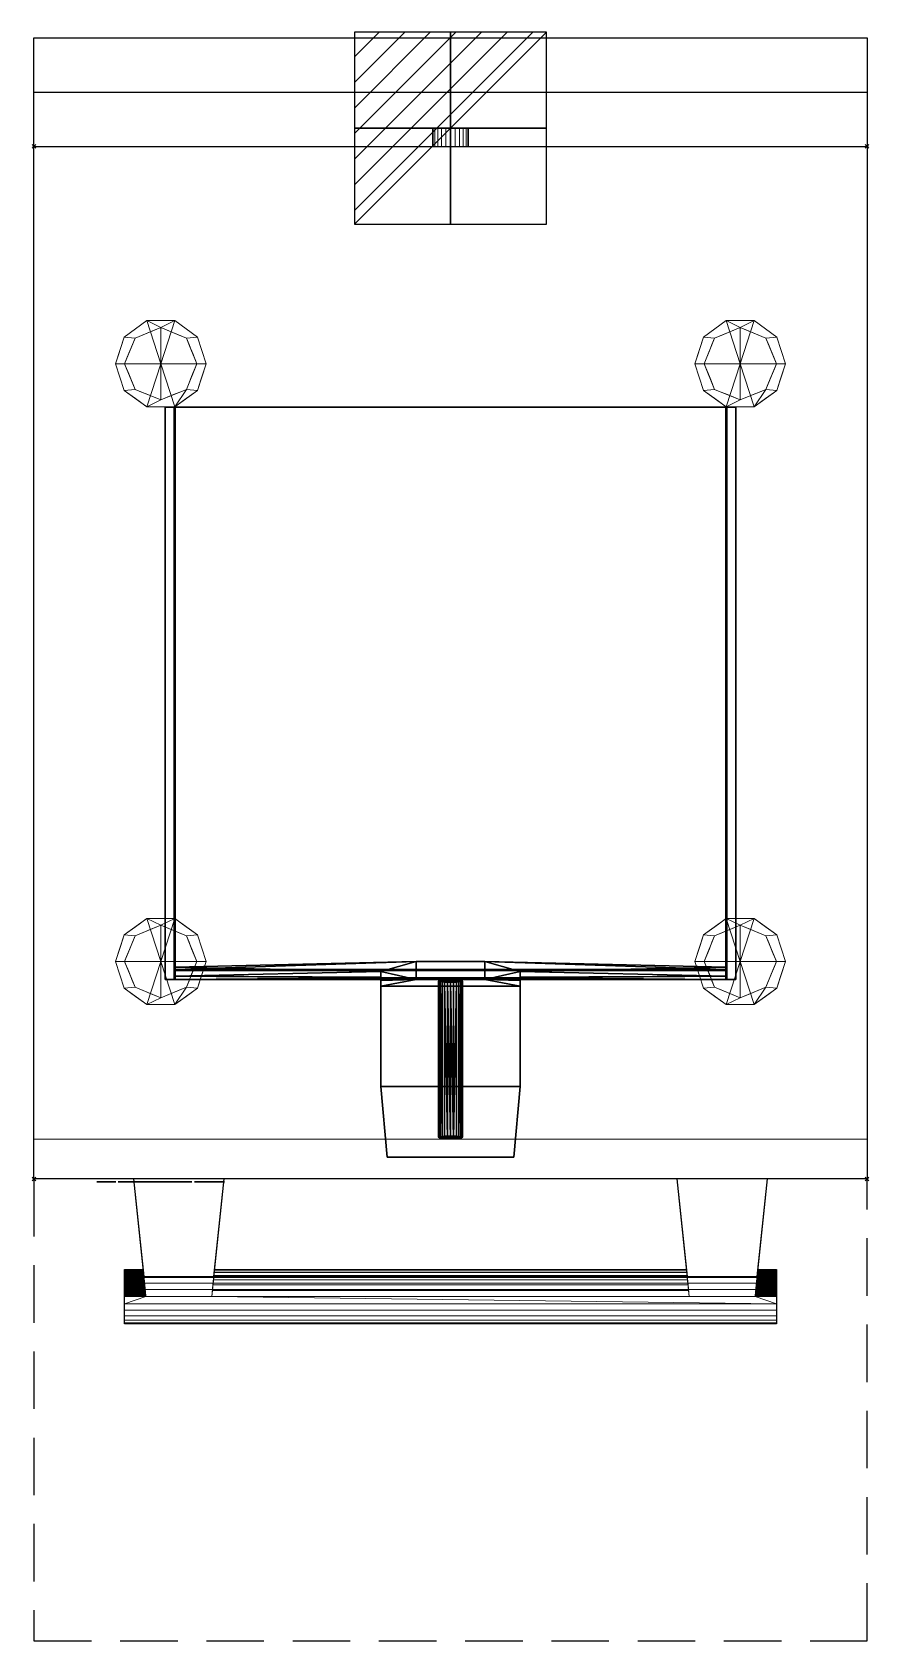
# Model space of a CAD drawing. Extents: x -1 to 461, y -825 to 63.
import ezdxf

# ---------------------------------------------------------------- set-up
doc = ezdxf.new("R2010")
doc.units = 0
doc.header["$PDMODE"] = 35
doc.linetypes.add('NASCOSTA', pattern=[9.525, 6.35, -3.175])
for name, color, linetype in [('IQ_200_2D', 1, 'Continuous'), ('IQ_200_3D', 1, 'Continuous'), ('IQ_204_2D', 7, 'Continuous'), ('IQ_BLACK_3D', 250, 'Continuous'), ('IQ_BLUE_3D', 5, 'Continuous'), ('IQ_CON_ELECTRICITY_INT', 7, 'Continuous'), ('IQ_DARKGRAY_3D', 8, 'Continuous'), ('IQ_GREEN_3D', 3, 'Continuous'), ('IQ_INS_3D', 3, 'Continuous'), ('IQ_WHITE_3D', 7, 'Continuous')]:
    doc.layers.add(name, color=color, linetype=linetype)

# ---------------------------------------------------------------- blocks, each defined once
blk = doc.blocks.new('*X0')
at = {"color": 0}
for p, q in [((286.774344, 2204.447934), (296.618251, 2214.291842)), ((286.774344, 2205.862148), (295.204037, 2214.291842)), ((286.774344, 2207.276361), (293.789824, 2214.291842)), ((286.774344, 2208.690575), (292.37561, 2214.291842)), ((286.774344, 2210.104788), (290.961397, 2214.291842)), ((286.774344, 2211.519002), (289.547183, 2214.291842)), ((286.774344, 2212.933216), (288.13297, 2214.291842))]:
    blk.add_line(p, q, dxfattribs=at)
blk = doc.blocks.new('ELECTRICITY')
for p, q in [((2.121, 2.121), (-2.121, 2.121)), ((-2.121, 2.121), (-2.121, -2.121)), ((-2.121, -2.121), (2.121, 2.121)), ((2.121, -2.121), (2.121, 2.121)), ((-2.121, -2.121), (2.121, -2.121))]:
    blk.add_line(p, q)
at = {"extrusion": (-1, 0, 0)}
for p, q in [((0, -2.121, 2.121), (0, 2.121, 2.121)), ((0, 2.121, -2.121), (0, -2.121, -2.121)), ((0, 2.121, 2.121), (0, 2.121, -2.121)), ((0, 2.121, -2.121), (0, -2.121, 2.121)), ((0, -2.121, -2.121), (0, -2.121, 2.121))]:
    blk.add_line(p, q, dxfattribs=at)
at = {"extrusion": (0, -1, 0)}
for p, q in [((2.121, 0, 2.121), (-2.121, 0, 2.121)), ((-2.121, 0, -2.121), (2.121, 0, -2.121)), ((-2.121, 0, 2.121), (-2.121, 0, -2.121)), ((-2.121, 0, -2.121), (2.121, 0, 2.121)), ((2.121, 0, -2.121), (2.121, 0, 2.121))]:
    blk.add_line(p, q, dxfattribs=at)
at = {"xscale": 0.4000000000000909, "yscale": 0.4000000000000909, "zscale": 0.4000000000000909}
blk.add_blockref('*X0', (-116.831, -883.595), dxfattribs=at)
at = {"extrusion": (-1, 0, 0), "xscale": 0.3999999999999773, "yscale": 0.3999999999999773, "zscale": 0.3999999999999773}
blk.add_blockref('*X0', (-116.831, -883.595), dxfattribs=at)
at = {"extrusion": (0, -1, 0), "xscale": 0.4000000000000909, "yscale": 0.4000000000000909, "zscale": 0.4000000000000909}
blk.add_blockref('*X0', (-116.831, -883.595), dxfattribs=at)

msp = doc.modelspace()

# ---------------------------------------------------------------- linework, layer by layer
at = {"layer": 'IQ_200_2D'}
for p, q in [((0, 0), (460, 0)), ((0, -570), (0, 0)), ((460, 0), (460, -570)), ((460, -570), (0, -570))]:
    msp.add_line(p, q, dxfattribs=at)
at = {"layer": 'IQ_204_2D'}
for p, q in [((0, 30), (0, 60)), ((0, 60), (460, 60)), ((460, 60), (460, 30)), ((0, 0), (0, 30)), ((0, 30), (460, 30)), ((460, 30), (460, 0)), ((72.5, -144), (387.5, -144)), ((72.5, -460), (72.5, -144)), ((77.5, -460), (77.5, -144)), ((78, -144), (78, -460)), ((382, -460), (382, -144)), ((382.5, -144), (382.5, -460)), ((387.5, -144), (387.5, -460)), ((78, -453.1), (211.04, -450.03)), ((211.04, -450.03), (211.04, -459.99)), ((211.04, -450.03), (248.96, -450.03)), ((248.96, -459.99), (248.96, -450.03)), ((248.96, -450.03), (382, -453.1)), ((191.59, -460), (72.5, -460)), ((78, -458.08), (191.59, -455.46)), ((191.59, -455.46), (191.59, -518.94)), ((211.04, -459.99), (191.59, -460.44)), ((248.96, -459.99), (211.04, -459.99)), ((223.4, -547.04), (223.4, -460.77)), ((236.6, -547.04), (236.6, -460.77)), ((268.41, -460.44), (248.96, -459.99)), ((268.41, -518.94), (268.41, -455.46)), ((268.41, -455.46), (382, -458.08)), ((387.5, -460), (268.41, -460)), ((223.4, -463.65), (191.59, -463.65)), ((268.41, -463.65), (236.6, -463.65)), ((191.59, -518.94), (195.01, -558)), ((264.99, -558), (268.41, -518.94)), ((195.01, -558), (264.99, -558)), ((55, -570), (60.66, -623.85)), ((99.34, -623.85), (105, -570)), ((355, -570), (360.66, -623.85)), ((399.34, -623.85), (405, -570)), ((50, -620), (60.26, -620)), ((50, -650), (50, -620)), ((99.74, -620), (360.26, -620)), ((399.74, -620), (410, -620)), ((410, -620), (410, -650)), ((60.66, -623.85), (99.34, -623.85)), ((360.66, -623.85), (399.34, -623.85)), ((410, -650), (50, -650))]:
    msp.add_line(p, q, dxfattribs=at)
at = {"layer": 'IQ_204_2D', "linetype": 'NASCOSTA', "ltscale": 5}
for p, q in [((0, -570), (0, -825)), ((460, -825), (460, -570)), ((0, -825), (460, -825))]:
    msp.add_line(p, q, dxfattribs=at)
at = {"layer": 'IQ_204_2D'}
for centre, major_axis, start_param, end_param in [((230, -460.77), (-6.6, 0), 3.141593, 6.283185), ((230, -460.77), (-6.6, 0), 3.141593, 6.283185), ((230, -547.04), (6.6, 0), 0, 3.141593), ((230, -547.04), (6.6, 0), 3.141593, 6.283185)]:
    msp.add_ellipse(centre, major_axis=major_axis, ratio=0.095638, start_param=start_param, end_param=end_param, dxfattribs=at)
at = {"layer": 'IQ_INS_3D'}
for p in [(0, 0), (460, 0), (0, -570), (460, -570)]:
    msp.add_point(p, dxfattribs=at)

# ---------------------------------------------------------------- block references
at = {"layer": 'IQ_CON_ELECTRICITY_INT', "xscale": 25, "yscale": 25, "zscale": 25}
msp.add_blockref('ELECTRICITY', (230, 10), dxfattribs=at)

# ---------------------------------------------------------------- meshes
at = {"layer": 'IQ_200_3D', "lineweight": 9}
mesh = msp.add_polyface(dxfattribs=at)
corners = [(0, 60, 785), (0, 0, 785), (0, 0, 839), (0, 60, 839)]
mesh.append_faces([[corners[k] for k in face] for face in [(0, 1, 2, 3)]])
mesh = msp.add_polyface(dxfattribs=at)
corners = [(460, 60, 839), (0, 60, 839), (0, 0, 839), (460, 0, 839)]
mesh.append_faces([[corners[k] for k in face] for face in [(0, 1, 2, 3)]])
mesh = msp.add_polyface(dxfattribs=at)
corners = [(460, 0, 785), (0, 0, 785), (0, 60, 785), (460, 60, 785)]
mesh.append_faces([[corners[k] for k in face] for face in [(0, 1, 2, 3)]])
mesh = msp.add_polyface(dxfattribs=at)
corners = [(460, 60, 785), (0, 60, 785), (0, 60, 839), (460, 60, 839)]
mesh.append_faces([[corners[k] for k in face] for face in [(0, 1, 2, 3)]])
mesh = msp.add_polyface(dxfattribs=at)
corners = [(460, 0, 839), (460, 0, 785), (460, 60, 785), (460, 60, 839)]
mesh.append_faces([[corners[k] for k in face] for face in [(0, 1, 2, 3)]])
mesh = msp.add_polyface(dxfattribs=at)
corners = [(0, 30, 859), (0, 0, 859), (0, 0, 1239), (0, 30, 1239)]
mesh.append_faces([[corners[k] for k in face] for face in [(0, 1, 2, 3)]])
mesh = msp.add_polyface(dxfattribs=at)
corners = [(460, 30, 1239), (0, 30, 1239), (0, 0, 1239), (460, 0, 1239)]
mesh.append_faces([[corners[k] for k in face] for face in [(0, 1, 2, 3)]])
mesh = msp.add_polyface(dxfattribs=at)
corners = [(460, 0, 859), (0, 0, 859), (0, 30, 859), (460, 30, 859)]
mesh.append_faces([[corners[k] for k in face] for face in [(0, 1, 2, 3)]])
mesh = msp.add_polyface(dxfattribs=at)
corners = [(460, 30, 859), (0, 30, 859), (0, 30, 1239), (460, 30, 1239)]
mesh.append_faces([[corners[k] for k in face] for face in [(0, 1, 2, 3)]])
mesh = msp.add_polyface(dxfattribs=at)
corners = [(460, 0, 1239), (460, 0, 859), (460, 30, 859), (460, 30, 1239)]
mesh.append_faces([[corners[k] for k in face] for face in [(0, 1, 2, 3)]])
mesh = msp.add_polyface(dxfattribs=at)
corners = [(220, 10, 689), (220.34, 10, 691.59), (221.34, 10, 694), (222.93, 10, 696.07), (225, 10, 697.66), (227.41, 10, 698.66), (230, 10, 699), (232.59, 10, 698.66), (235, 10, 697.66), (237.07, 10, 696.07), (238.66, 10, 694), (239.66, 10, 691.59), (240, 10, 689), (239.66, 10, 686.41), (238.66, 10, 684), (237.07, 10, 681.93), (235, 10, 680.34), (232.59, 10, 679.34), (230, 10, 679), (227.41, 10, 679.34), (225, 10, 680.34), (222.93, 10, 681.93), (221.34, 10, 684), (220.34, 10, 686.41)]
mesh.append_faces([[corners[k] for k in face] for face in [(10, 8, 9), (5, 3, 4), (22, 20, 21)]], dxfattribs={"vtx0": -1})
mesh.append_faces([[corners[k] for k in face] for face in [(17, 19, 15, 16), (1, 20, 0)]], dxfattribs={"vtx0": -1, "vtx1": -1})
mesh.append_faces([[corners[k] for k in face] for face in [(15, 8, 12, 14), (20, 3, 15, 19)]], dxfattribs={"vtx0": -1, "vtx1": -1, "vtx2": -1})
mesh.append_faces([[corners[k] for k in face] for face in [(3, 7, 8, 15)]], dxfattribs={"vtx0": -1, "vtx2": -1, "vtx3": -1})
mesh.append_faces([[corners[k] for k in face] for face in [(18, 19, 17)]], dxfattribs={"vtx1": -1})
mesh.append_faces([[corners[k] for k in face] for face in [(11, 12, 8, 10)]], dxfattribs={"vtx1": -1, "vtx2": -1})
mesh.append_faces([[corners[k] for k in face] for face in [(12, 13, 14)]], dxfattribs={"vtx2": -1})
mesh.append_faces([[corners[k] for k in face] for face in [(5, 6, 7, 3), (1, 2, 3, 20), (22, 23, 0, 20)]], dxfattribs={"vtx2": -1, "vtx3": -1})
mesh = msp.add_polyface(dxfattribs=at)
corners = [(240, 10, 689), (239.66, 10, 691.59), (238.66, 10, 694), (237.07, 10, 696.07), (235, 10, 697.66), (232.59, 10, 698.66), (230, 10, 699), (227.41, 10, 698.66), (225, 10, 697.66), (222.93, 10, 696.07), (221.34, 10, 694), (220.34, 10, 691.59), (220, 10, 689), (220, 0, 689), (220.34, 0, 691.59), (221.34, 0, 694), (222.93, 0, 696.07), (225, 0, 697.66), (227.41, 0, 698.66), (230, 0, 699), (232.59, 0, 698.66), (235, 0, 697.66), (237.07, 0, 696.07), (238.66, 0, 694), (239.66, 0, 691.59), (240, 0, 689)]
mesh.append_faces([[corners[k] for k in face] for face in [(13, 14, 11, 12), (0, 1, 24, 25)]], dxfattribs={"vtx1": -1})
mesh.append_faces([[corners[k] for k in face] for face in [(14, 15, 10, 11), (16, 17, 8, 9), (15, 16, 9, 10), (17, 18, 7, 8), (6, 7, 18, 19), (19, 20, 5, 6), (20, 21, 4, 5), (22, 23, 2, 3), (21, 22, 3, 4), (23, 24, 1, 2)]], dxfattribs={"vtx1": -1, "vtx3": -1})
mesh = msp.add_polyface(dxfattribs=at)
corners = [(220, 10, 689), (220.34, 10, 686.41), (221.34, 10, 684), (222.93, 10, 681.93), (225, 10, 680.34), (227.41, 10, 679.34), (230, 10, 679), (232.59, 10, 679.34), (235, 10, 680.34), (237.07, 10, 681.93), (238.66, 10, 684), (239.66, 10, 686.41), (240, 10, 689), (240, 0, 689), (239.66, 0, 686.41), (238.66, 0, 684), (237.07, 0, 681.93), (235, 0, 680.34), (232.59, 0, 679.34), (230, 0, 679), (227.41, 0, 679.34), (225, 0, 680.34), (222.93, 0, 681.93), (221.34, 0, 684), (220.34, 0, 686.41), (220, 0, 689)]
mesh.append_faces([[corners[k] for k in face] for face in [(13, 14, 11, 12), (0, 1, 24, 25)]], dxfattribs={"vtx1": -1})
mesh.append_faces([[corners[k] for k in face] for face in [(14, 15, 10, 11), (16, 17, 8, 9), (15, 16, 9, 10), (17, 18, 7, 8), (6, 7, 18, 19), (19, 20, 5, 6), (20, 21, 4, 5), (22, 23, 2, 3), (21, 22, 3, 4), (23, 24, 1, 2)]], dxfattribs={"vtx1": -1, "vtx3": -1})
mesh = msp.add_polyface(dxfattribs=at)
corners = [(0, 0, 1239), (0, -548, 1239), (460, -548, 1239), (460, 0, 1239)]
mesh.append_faces([[corners[k] for k in face] for face in [(0, 1, 2, 3)]])
mesh = msp.add_polyface(dxfattribs=at)
corners = [(460, -548, 629), (0, -548, 629), (0, 0, 629), (460, 0, 629)]
mesh.append_faces([[corners[k] for k in face] for face in [(0, 1, 2, 3)]])
mesh = msp.add_polyface(dxfattribs=at)
corners = [(460, 0, 1239), (460, 0, 629), (0, 0, 629), (0, 0, 1239)]
mesh.append_faces([[corners[k] for k in face] for face in [(0, 1, 2, 3)]])
mesh = msp.add_polyface(dxfattribs=at)
corners = [(0, 0, 1239), (0, 0, 629), (0, -548, 629), (0, -548, 1239)]
mesh.append_faces([[corners[k] for k in face] for face in [(0, 1, 2, 3)]])
mesh = msp.add_polyface(dxfattribs=at)
corners = [(460, 0, 1239), (0, 0, 1239), (0, 0, 859), (460, 0, 859)]
mesh.append_faces([[corners[k] for k in face] for face in [(0, 1, 2, 3)]])
mesh = msp.add_polyface(dxfattribs=at)
corners = [(460, 0, 839), (0, 0, 839), (0, 0, 785), (460, 0, 785)]
mesh.append_faces([[corners[k] for k in face] for face in [(0, 1, 2, 3)]])
mesh = msp.add_polyface(dxfattribs=at)
corners = [(220, 0, 689), (220.34, 0, 686.41), (221.34, 0, 684), (222.93, 0, 681.93), (225, 0, 680.34), (227.41, 0, 679.34), (230, 0, 679), (232.59, 0, 679.34), (235, 0, 680.34), (237.07, 0, 681.93), (238.66, 0, 684), (239.66, 0, 686.41), (240, 0, 689), (239.66, 0, 691.59), (238.66, 0, 694), (237.07, 0, 696.07), (235, 0, 697.66), (232.59, 0, 698.66), (230, 0, 699), (227.41, 0, 698.66), (225, 0, 697.66), (222.93, 0, 696.07), (221.34, 0, 694), (220.34, 0, 691.59)]
mesh.append_faces([[corners[k] for k in face] for face in [(7, 5, 6), (16, 13, 14, 15), (23, 21, 22), (21, 19, 20)]], dxfattribs={"vtx0": -1})
mesh.append_faces([[corners[k] for k in face] for face in [(9, 21, 4, 5), (16, 9, 12, 13)]], dxfattribs={"vtx0": -1, "vtx1": -1, "vtx3": -1})
mesh.append_faces([[corners[k] for k in face] for face in [(1, 2, 0)]], dxfattribs={"vtx1": -1})
mesh.append_faces([[corners[k] for k in face] for face in [(16, 17, 21, 9), (23, 0, 4, 21)]], dxfattribs={"vtx1": -1, "vtx2": -1, "vtx3": -1})
mesh.append_faces([[corners[k] for k in face] for face in [(10, 11, 12, 9)]], dxfattribs={"vtx2": -1})
mesh.append_faces([[corners[k] for k in face] for face in [(7, 8, 9, 5), (2, 3, 4, 0), (17, 18, 19, 21)]], dxfattribs={"vtx2": -1, "vtx3": -1})
mesh = msp.add_polyface(dxfattribs=at)
corners = [(460, -548, 1239), (460, -548, 629), (460, 0, 629), (460, 0, 1239)]
mesh.append_faces([[corners[k] for k in face] for face in [(0, 1, 2, 3)]])
mesh = msp.add_polyface(dxfattribs=at)
corners = [(70, -120, 629), (95, -120, 629), (90.23, -105.31, 629), (77.73, -96.22, 629), (62.27, -96.22, 629), (49.77, -105.31, 629), (45, -120, 629)]
mesh.append_faces([[corners[k] for k in face] for face in [(0, 4, 5, 6)]], dxfattribs={"vtx0": -1})
mesh.append_faces([[corners[k] for k in face] for face in [(0, 3, 4)]], dxfattribs={"vtx0": -1, "vtx2": -1})
mesh.append_faces([[corners[k] for k in face] for face in [(0, 1, 2, 3)]], dxfattribs={"vtx3": -1})
mesh = msp.add_polyface(dxfattribs=at)
corners = [(45, -120, 629), (49.77, -105.31, 629), (62.27, -96.22, 629), (77.73, -96.22, 629), (90.23, -105.31, 629), (95, -120, 629), (95, -120, 589), (90.23, -105.31, 589), (77.73, -96.22, 589), (62.27, -96.22, 589), (49.77, -105.31, 589), (45, -120, 589), (83.98, -100.76, 589), (83.98, -100.76, 629), (92.61, -112.65, 629), (92.61, -112.65, 589), (70, -96.22, 629), (70, -96.22, 589), (56.02, -100.76, 589), (56.02, -100.76, 629), (47.89, -111.09, 589), (47.39, -112.65, 629), (46.45, -115.55, 589)]
mesh.append_faces([[corners[k] for k in face] for face in [(20, 1, 10), (1, 20, 21), (21, 22, 0)]], dxfattribs={"vtx0": -1, "vtx1": -1})
mesh.append_faces([[corners[k] for k in face] for face in [(4, 7, 12, 13), (13, 12, 8, 3), (14, 15, 7, 4), (21, 20, 22)]], dxfattribs={"vtx0": -1, "vtx2": -1})
mesh.append_faces([[corners[k] for k in face] for face in [(2, 16, 17, 9), (18, 10, 1, 19), (19, 2, 9, 18), (16, 3, 8, 17)]], dxfattribs={"vtx1": -1, "vtx3": -1})
mesh.append_faces([[corners[k] for k in face] for face in [(5, 6, 15, 14), (22, 11, 0)]], dxfattribs={"vtx2": -1})
mesh = msp.add_polyface(dxfattribs=at)
corners = [(45, -120, 589), (49.77, -105.31, 589), (62.27, -96.22, 589), (77.73, -96.22, 589), (90.23, -105.31, 589), (95, -120, 589), (90, -120, 589), (84.14, -105.86, 589), (70, -100, 589), (55.86, -105.86, 589), (50, -120, 589)]
mesh.append_faces([[corners[k] for k in face] for face in [(9, 1, 2, 8)]], dxfattribs={"vtx0": -1, "vtx2": -1})
mesh.append_faces([[corners[k] for k in face] for face in [(6, 7, 4, 5)]], dxfattribs={"vtx1": -1})
mesh.append_faces([[corners[k] for k in face] for face in [(2, 3, 8)]], dxfattribs={"vtx1": -1, "vtx2": -1})
mesh.append_faces([[corners[k] for k in face] for face in [(7, 8, 3, 4)]], dxfattribs={"vtx1": -1, "vtx3": -1})
mesh.append_faces([[corners[k] for k in face] for face in [(10, 0, 1, 9)]], dxfattribs={"vtx2": -1})
mesh = msp.add_polyface(dxfattribs=at)
corners = [(390, -120, 629), (415, -120, 629), (410.23, -105.31, 629), (397.73, -96.22, 629), (382.27, -96.22, 629), (369.77, -105.31, 629), (365, -120, 629)]
mesh.append_faces([[corners[k] for k in face] for face in [(0, 4, 5, 6)]], dxfattribs={"vtx0": -1})
mesh.append_faces([[corners[k] for k in face] for face in [(0, 3, 4)]], dxfattribs={"vtx0": -1, "vtx2": -1})
mesh.append_faces([[corners[k] for k in face] for face in [(0, 1, 2, 3)]], dxfattribs={"vtx3": -1})
mesh = msp.add_polyface(dxfattribs=at)
corners = [(365, -120, 629), (369.77, -105.31, 629), (382.27, -96.22, 629), (397.73, -96.22, 629), (410.23, -105.31, 629), (415, -120, 629), (415, -120, 589), (410.23, -105.31, 589), (397.73, -96.22, 589), (382.27, -96.22, 589), (369.77, -105.31, 589), (365, -120, 589), (403.98, -100.76, 589), (403.98, -100.76, 629), (412.61, -112.65, 629), (412.61, -112.65, 589), (390, -96.22, 629), (390, -96.22, 589), (376.02, -100.76, 589), (376.02, -100.76, 629), (367.89, -111.09, 589), (367.39, -112.65, 629), (366.45, -115.55, 589)]
mesh.append_faces([[corners[k] for k in face] for face in [(20, 1, 10), (1, 20, 21), (21, 22, 0)]], dxfattribs={"vtx0": -1, "vtx1": -1})
mesh.append_faces([[corners[k] for k in face] for face in [(4, 7, 12, 13), (13, 12, 8, 3), (14, 15, 7, 4), (21, 20, 22)]], dxfattribs={"vtx0": -1, "vtx2": -1})
mesh.append_faces([[corners[k] for k in face] for face in [(2, 16, 17, 9), (18, 10, 1, 19), (19, 2, 9, 18), (16, 3, 8, 17)]], dxfattribs={"vtx1": -1, "vtx3": -1})
mesh.append_faces([[corners[k] for k in face] for face in [(5, 6, 15, 14), (22, 11, 0)]], dxfattribs={"vtx2": -1})
mesh = msp.add_polyface(dxfattribs=at)
corners = [(365, -120, 589), (369.77, -105.31, 589), (382.27, -96.22, 589), (397.73, -96.22, 589), (410.23, -105.31, 589), (415, -120, 589), (410, -120, 589), (404.14, -105.86, 589), (390, -100, 589), (375.86, -105.86, 589), (370, -120, 589)]
mesh.append_faces([[corners[k] for k in face] for face in [(9, 1, 2, 8)]], dxfattribs={"vtx0": -1, "vtx2": -1})
mesh.append_faces([[corners[k] for k in face] for face in [(6, 7, 4, 5)]], dxfattribs={"vtx1": -1})
mesh.append_faces([[corners[k] for k in face] for face in [(2, 3, 8)]], dxfattribs={"vtx1": -1, "vtx2": -1})
mesh.append_faces([[corners[k] for k in face] for face in [(7, 8, 3, 4)]], dxfattribs={"vtx1": -1, "vtx3": -1})
mesh.append_faces([[corners[k] for k in face] for face in [(10, 0, 1, 9)]], dxfattribs={"vtx2": -1})
mesh = msp.add_polyface(dxfattribs=at)
corners = [(50, -120, 589), (55.86, -105.86, 589), (70, -100, 589), (84.14, -105.86, 589), (90, -120, 589), (90, -120, 578), (84.14, -105.86, 578), (70, -100, 578), (55.86, -105.86, 578), (50, -120, 578), (87.69, -114.42, 578), (87.07, -112.93, 589), (88.54, -116.46, 589), (77.07, -102.93, 589), (77.07, -102.93, 578), (73.54, -101.46, 578), (52.93, -112.93, 578), (52.93, -112.93, 589), (54.39, -109.39, 589), (62.93, -102.93, 578), (62.93, -102.93, 589), (66.46, -101.46, 589), (85.92, -110.14, 578), (80.61, -104.39, 589), (80.61, -104.39, 578), (73.54, -101.46, 589), (51.15, -117.21, 589), (51.46, -116.46, 578), (54.39, -109.39, 578), (59.39, -104.39, 589), (59.39, -104.39, 578), (66.46, -101.46, 578), (85.61, -109.39, 589)]
mesh.append_faces([[corners[k] for k in face] for face in [(5, 12, 4)]], dxfattribs={"vtx0": -1})
mesh.append_faces([[corners[k] for k in face] for face in [(6, 32, 22), (17, 27, 26), (32, 6, 3)]], dxfattribs={"vtx0": -1, "vtx1": -1})
mesh.append_faces([[corners[k] for k in face] for face in [(21, 31, 19, 20), (7, 2, 25, 15), (23, 24, 14, 13), (28, 18, 1, 8), (3, 6, 24, 23), (17, 16, 27), (15, 25, 13, 14), (2, 7, 31, 21), (10, 11, 12), (18, 28, 16, 17), (20, 19, 30, 29), (29, 30, 8, 1)]], dxfattribs={"vtx0": -1, "vtx2": -1})
mesh.append_faces([[corners[k] for k in face] for face in [(10, 22, 11), (5, 10, 12), (27, 9, 26), (32, 11, 22)]], dxfattribs={"vtx1": -1, "vtx2": -1})
mesh.append_faces([[corners[k] for k in face] for face in [(9, 0, 26)]], dxfattribs={"vtx2": -1})
mesh = msp.add_polyface(dxfattribs=at)
corners = [(50, -120, 578), (55.86, -105.86, 578), (70, -100, 578), (84.14, -105.86, 578), (90, -120, 578), (70, -120, 578)]
mesh.append_faces([[corners[k] for k in face] for face in [(5, 2, 3, 4)]], dxfattribs={"vtx0": -1})
mesh.append_faces([[corners[k] for k in face] for face in [(5, 0, 1, 2)]], dxfattribs={"vtx3": -1})
mesh = msp.add_polyface(dxfattribs=at)
corners = [(370, -120, 589), (375.86, -105.86, 589), (390, -100, 589), (404.14, -105.86, 589), (410, -120, 589), (410, -120, 578), (404.14, -105.86, 578), (390, -100, 578), (375.86, -105.86, 578), (370, -120, 578), (407.69, -114.42, 578), (407.07, -112.93, 589), (408.54, -116.46, 589), (397.07, -102.93, 589), (397.07, -102.93, 578), (393.54, -101.46, 578), (372.93, -112.93, 578), (372.93, -112.93, 589), (374.39, -109.39, 589), (382.93, -102.93, 578), (382.93, -102.93, 589), (386.46, -101.46, 589), (405.92, -110.14, 578), (400.61, -104.39, 589), (400.61, -104.39, 578), (393.54, -101.46, 589), (371.15, -117.21, 589), (371.46, -116.46, 578), (374.39, -109.39, 578), (379.39, -104.39, 589), (379.39, -104.39, 578), (386.46, -101.46, 578), (405.61, -109.39, 589)]
mesh.append_faces([[corners[k] for k in face] for face in [(5, 12, 4)]], dxfattribs={"vtx0": -1})
mesh.append_faces([[corners[k] for k in face] for face in [(6, 32, 22), (17, 27, 26), (32, 6, 3)]], dxfattribs={"vtx0": -1, "vtx1": -1})
mesh.append_faces([[corners[k] for k in face] for face in [(21, 31, 19, 20), (7, 2, 25, 15), (23, 24, 14, 13), (28, 18, 1, 8), (3, 6, 24, 23), (17, 16, 27), (15, 25, 13, 14), (2, 7, 31, 21), (10, 11, 12), (18, 28, 16, 17), (20, 19, 30, 29), (29, 30, 8, 1)]], dxfattribs={"vtx0": -1, "vtx2": -1})
mesh.append_faces([[corners[k] for k in face] for face in [(10, 22, 11), (5, 10, 12), (27, 9, 26), (32, 11, 22)]], dxfattribs={"vtx1": -1, "vtx2": -1})
mesh.append_faces([[corners[k] for k in face] for face in [(9, 0, 26)]], dxfattribs={"vtx2": -1})
mesh = msp.add_polyface(dxfattribs=at)
corners = [(370, -120, 578), (375.86, -105.86, 578), (390, -100, 578), (404.14, -105.86, 578), (410, -120, 578), (390, -120, 578)]
mesh.append_faces([[corners[k] for k in face] for face in [(5, 2, 3, 4)]], dxfattribs={"vtx0": -1})
mesh.append_faces([[corners[k] for k in face] for face in [(5, 0, 1, 2)]], dxfattribs={"vtx3": -1})
mesh = msp.add_polyface(dxfattribs=at)
corners = [(70, -120, 629), (45, -120, 629), (49.77, -134.69, 629), (62.27, -143.78, 629), (77.73, -143.78, 629), (90.23, -134.69, 629), (95, -120, 629)]
mesh.append_faces([[corners[k] for k in face] for face in [(0, 4, 5, 6)]], dxfattribs={"vtx0": -1})
mesh.append_faces([[corners[k] for k in face] for face in [(4, 0, 3)]], dxfattribs={"vtx0": -1, "vtx1": -1})
mesh.append_faces([[corners[k] for k in face] for face in [(0, 1, 2, 3)]], dxfattribs={"vtx3": -1})
mesh = msp.add_polyface(dxfattribs=at)
corners = [(95, -120, 629), (90.23, -134.69, 629), (77.73, -143.78, 629), (62.27, -143.78, 629), (49.77, -134.69, 629), (45, -120, 629), (45, -120, 589), (49.77, -134.69, 589), (62.27, -143.78, 589), (77.73, -143.78, 589), (90.23, -134.69, 589), (95, -120, 589), (56.02, -139.24, 629), (56.02, -139.24, 589), (47.39, -127.35, 629), (47.39, -127.35, 589), (70, -143.78, 629), (70, -143.78, 589), (83.98, -139.24, 589), (83.98, -139.24, 629), (92.11, -128.91, 589), (92.61, -127.35, 629), (93.55, -124.45, 589)]
mesh.append_faces([[corners[k] for k in face] for face in [(21, 22, 0), (1, 20, 21), (20, 1, 10)]], dxfattribs={"vtx0": -1, "vtx1": -1})
mesh.append_faces([[corners[k] for k in face] for face in [(21, 20, 22)]], dxfattribs={"vtx0": -1, "vtx2": -1})
mesh.append_faces([[corners[k] for k in face] for face in [(4, 14, 15, 7), (2, 16, 17, 9), (13, 8, 3, 12), (7, 13, 12, 4), (9, 18, 19, 2), (16, 3, 8, 17), (1, 19, 18, 10)]], dxfattribs={"vtx1": -1, "vtx3": -1})
mesh.append_faces([[corners[k] for k in face] for face in [(5, 6, 15, 14), (22, 11, 0)]], dxfattribs={"vtx2": -1})
mesh = msp.add_polyface(dxfattribs=at)
corners = [(95, -120, 589), (90.23, -134.69, 589), (77.73, -143.78, 589), (62.27, -143.78, 589), (49.77, -134.69, 589), (45, -120, 589), (50, -120, 589), (55.86, -134.14, 589), (70, -140, 589), (84.14, -134.14, 589), (90, -120, 589)]
mesh.append_faces([[corners[k] for k in face] for face in [(1, 9, 10, 0)]], dxfattribs={"vtx0": -1})
mesh.append_faces([[corners[k] for k in face] for face in [(1, 2, 9)]], dxfattribs={"vtx1": -1, "vtx2": -1})
mesh.append_faces([[corners[k] for k in face] for face in [(3, 4, 7, 8), (8, 9, 2, 3)]], dxfattribs={"vtx1": -1, "vtx3": -1})
mesh.append_faces([[corners[k] for k in face] for face in [(4, 5, 6, 7)]], dxfattribs={"vtx3": -1})
mesh = msp.add_polyface(dxfattribs=at)
corners = [(90, -120, 589), (84.14, -134.14, 589), (70, -140, 589), (55.86, -134.14, 589), (50, -120, 589), (50, -120, 578), (55.86, -134.14, 578), (70, -140, 578), (84.14, -134.14, 578), (90, -120, 578), (52.31, -125.58, 578), (52.93, -127.07, 589), (51.46, -123.54, 589), (62.93, -137.07, 589), (62.93, -137.07, 578), (66.46, -138.54, 578), (87.07, -127.07, 578), (87.07, -127.07, 589), (85.61, -130.61, 589), (77.07, -137.07, 578), (77.07, -137.07, 589), (73.54, -138.54, 589), (54.08, -129.86, 578), (59.39, -135.61, 589), (59.39, -135.61, 578), (66.46, -138.54, 589), (88.85, -122.79, 589), (88.54, -123.54, 578), (85.61, -130.61, 578), (80.61, -135.61, 589), (80.61, -135.61, 578), (73.54, -138.54, 578), (54.39, -130.61, 589)]
mesh.append_faces([[corners[k] for k in face] for face in [(5, 12, 4)]], dxfattribs={"vtx0": -1})
mesh.append_faces([[corners[k] for k in face] for face in [(6, 32, 22), (17, 27, 26), (32, 6, 3)]], dxfattribs={"vtx0": -1, "vtx1": -1})
mesh.append_faces([[corners[k] for k in face] for face in [(21, 31, 19, 20), (7, 2, 25, 15), (23, 24, 14, 13), (10, 11, 12), (28, 18, 1, 8), (15, 25, 13, 14), (17, 16, 27), (18, 28, 16, 17), (2, 7, 31, 21), (20, 19, 30, 29), (3, 6, 24, 23), (29, 30, 8, 1)]], dxfattribs={"vtx0": -1, "vtx2": -1})
mesh.append_faces([[corners[k] for k in face] for face in [(10, 22, 11), (5, 10, 12), (27, 9, 26), (32, 11, 22)]], dxfattribs={"vtx1": -1, "vtx2": -1})
mesh.append_faces([[corners[k] for k in face] for face in [(9, 0, 26)]], dxfattribs={"vtx2": -1})
mesh = msp.add_polyface(dxfattribs=at)
corners = [(90, -120, 578), (84.14, -134.14, 578), (70, -140, 578), (55.86, -134.14, 578), (50, -120, 578), (70, -120, 578)]
mesh.append_faces([[corners[k] for k in face] for face in [(3, 4, 5, 2)]], dxfattribs={"vtx2": -1})
mesh.append_faces([[corners[k] for k in face] for face in [(5, 0, 1, 2)]], dxfattribs={"vtx3": -1})
mesh = msp.add_polyface(dxfattribs=at)
corners = [(390, -120, 629), (365, -120, 629), (369.77, -134.69, 629), (382.27, -143.78, 629), (397.73, -143.78, 629), (410.23, -134.69, 629), (415, -120, 629)]
mesh.append_faces([[corners[k] for k in face] for face in [(0, 4, 5, 6)]], dxfattribs={"vtx0": -1})
mesh.append_faces([[corners[k] for k in face] for face in [(4, 0, 3)]], dxfattribs={"vtx0": -1, "vtx1": -1})
mesh.append_faces([[corners[k] for k in face] for face in [(0, 1, 2, 3)]], dxfattribs={"vtx3": -1})
mesh = msp.add_polyface(dxfattribs=at)
corners = [(415, -120, 629), (410.23, -134.69, 629), (397.73, -143.78, 629), (382.27, -143.78, 629), (369.77, -134.69, 629), (365, -120, 629), (365, -120, 589), (369.77, -134.69, 589), (382.27, -143.78, 589), (397.73, -143.78, 589), (410.23, -134.69, 589), (415, -120, 589), (376.02, -139.24, 629), (376.02, -139.24, 589), (367.39, -127.35, 629), (367.39, -127.35, 589), (390, -143.78, 629), (390, -143.78, 589), (403.98, -139.24, 589), (403.98, -139.24, 629), (412.11, -128.91, 589), (412.61, -127.35, 629), (413.55, -124.45, 589)]
mesh.append_faces([[corners[k] for k in face] for face in [(21, 22, 0), (1, 20, 21), (20, 1, 10)]], dxfattribs={"vtx0": -1, "vtx1": -1})
mesh.append_faces([[corners[k] for k in face] for face in [(21, 20, 22)]], dxfattribs={"vtx0": -1, "vtx2": -1})
mesh.append_faces([[corners[k] for k in face] for face in [(4, 14, 15, 7), (2, 16, 17, 9), (13, 8, 3, 12), (7, 13, 12, 4), (9, 18, 19, 2), (16, 3, 8, 17), (1, 19, 18, 10)]], dxfattribs={"vtx1": -1, "vtx3": -1})
mesh.append_faces([[corners[k] for k in face] for face in [(5, 6, 15, 14), (22, 11, 0)]], dxfattribs={"vtx2": -1})
mesh = msp.add_polyface(dxfattribs=at)
corners = [(415, -120, 589), (410.23, -134.69, 589), (397.73, -143.78, 589), (382.27, -143.78, 589), (369.77, -134.69, 589), (365, -120, 589), (370, -120, 589), (375.86, -134.14, 589), (390, -140, 589), (404.14, -134.14, 589), (410, -120, 589)]
mesh.append_faces([[corners[k] for k in face] for face in [(1, 9, 10, 0)]], dxfattribs={"vtx0": -1})
mesh.append_faces([[corners[k] for k in face] for face in [(1, 2, 9)]], dxfattribs={"vtx1": -1, "vtx2": -1})
mesh.append_faces([[corners[k] for k in face] for face in [(3, 4, 7, 8), (8, 9, 2, 3)]], dxfattribs={"vtx1": -1, "vtx3": -1})
mesh.append_faces([[corners[k] for k in face] for face in [(4, 5, 6, 7)]], dxfattribs={"vtx3": -1})
mesh = msp.add_polyface(dxfattribs=at)
corners = [(410, -120, 589), (404.14, -134.14, 589), (390, -140, 589), (375.86, -134.14, 589), (370, -120, 589), (370, -120, 578), (375.86, -134.14, 578), (390, -140, 578), (404.14, -134.14, 578), (410, -120, 578), (372.31, -125.58, 578), (372.93, -127.07, 589), (371.46, -123.54, 589), (382.93, -137.07, 589), (382.93, -137.07, 578), (386.46, -138.54, 578), (407.07, -127.07, 578), (407.07, -127.07, 589), (405.61, -130.61, 589), (397.07, -137.07, 578), (397.07, -137.07, 589), (393.54, -138.54, 589), (374.08, -129.86, 578), (379.39, -135.61, 589), (379.39, -135.61, 578), (386.46, -138.54, 589), (408.85, -122.79, 589), (408.54, -123.54, 578), (405.61, -130.61, 578), (400.61, -135.61, 589), (400.61, -135.61, 578), (393.54, -138.54, 578), (374.39, -130.61, 589)]
mesh.append_faces([[corners[k] for k in face] for face in [(5, 12, 4)]], dxfattribs={"vtx0": -1})
mesh.append_faces([[corners[k] for k in face] for face in [(6, 32, 22), (17, 27, 26), (32, 6, 3)]], dxfattribs={"vtx0": -1, "vtx1": -1})
mesh.append_faces([[corners[k] for k in face] for face in [(21, 31, 19, 20), (7, 2, 25, 15), (23, 24, 14, 13), (10, 11, 12), (28, 18, 1, 8), (15, 25, 13, 14), (17, 16, 27), (18, 28, 16, 17), (2, 7, 31, 21), (20, 19, 30, 29), (3, 6, 24, 23), (29, 30, 8, 1)]], dxfattribs={"vtx0": -1, "vtx2": -1})
mesh.append_faces([[corners[k] for k in face] for face in [(10, 22, 11), (5, 10, 12), (27, 9, 26), (32, 11, 22)]], dxfattribs={"vtx1": -1, "vtx2": -1})
mesh.append_faces([[corners[k] for k in face] for face in [(9, 0, 26)]], dxfattribs={"vtx2": -1})
mesh = msp.add_polyface(dxfattribs=at)
corners = [(410, -120, 578), (404.14, -134.14, 578), (390, -140, 578), (375.86, -134.14, 578), (370, -120, 578), (390, -120, 578)]
mesh.append_faces([[corners[k] for k in face] for face in [(3, 4, 5, 2)]], dxfattribs={"vtx2": -1})
mesh.append_faces([[corners[k] for k in face] for face in [(5, 0, 1, 2)]], dxfattribs={"vtx3": -1})
at = {"layer": 'IQ_200_3D'}
mesh = msp.add_polyface(dxfattribs=at)
corners = [(387.5, -144, 1239), (72.5, -144, 1239), (72.5, -144, 1256), (77.5, -144, 1256), (77.5, -144, 1246), (382.5, -144, 1246), (382.5, -144, 1256), (387.5, -144, 1256)]
mesh.append_faces([[corners[k] for k in face] for face in [(5, 0, 1, 4)]], dxfattribs={"vtx0": -1, "vtx2": -1})
mesh.append_faces([[corners[k] for k in face] for face in [(2, 3, 4, 1)]], dxfattribs={"vtx2": -1})
mesh.append_faces([[corners[k] for k in face] for face in [(5, 6, 7, 0)]], dxfattribs={"vtx3": -1})
mesh = msp.add_polyface(dxfattribs=at)
corners = [(77.5, -460, 1256), (77.5, -144, 1256), (72.5, -144, 1256), (72.5, -460, 1256)]
mesh.append_faces([[corners[k] for k in face] for face in [(0, 1, 2, 3)]])
mesh = msp.add_polyface(dxfattribs=at)
corners = [(72.5, -460, 1256), (72.5, -144, 1256), (72.5, -144, 1239), (72.5, -460, 1239)]
mesh.append_faces([[corners[k] for k in face] for face in [(0, 1, 2, 3)]])
mesh = msp.add_polyface(dxfattribs=at)
corners = [(72.5, -460, 1239), (72.5, -144, 1239), (387.5, -144, 1239), (387.5, -460, 1239)]
mesh.append_faces([[corners[k] for k in face] for face in [(0, 1, 2, 3)]])
mesh = msp.add_polyface(dxfattribs=at)
corners = [(382.5, -460, 1246), (382.5, -144, 1246), (77.5, -144, 1246), (77.5, -460, 1246)]
mesh.append_faces([[corners[k] for k in face] for face in [(0, 1, 2, 3)]])
mesh = msp.add_polyface(dxfattribs=at)
corners = [(77.5, -460, 1246), (77.5, -144, 1246), (77.5, -144, 1256), (77.5, -460, 1256)]
mesh.append_faces([[corners[k] for k in face] for face in [(0, 1, 2, 3)]])
mesh = msp.add_polyface(dxfattribs=at)
corners = [(78, -459.91, 1246.98), (78, -458.08, 1266.03), (78, -453.1, 1265.55), (78, -454.45, 1251.5), (78, -144, 1251.5), (78, -144, 1246.5), (78, -454.93, 1246.5)]
mesh.append_faces([[corners[k] for k in face] for face in [(3, 6, 0, 1)]], dxfattribs={"vtx0": -1, "vtx3": -1})
mesh.append_faces([[corners[k] for k in face] for face in [(2, 3, 1)]], dxfattribs={"vtx1": -1})
mesh.append_faces([[corners[k] for k in face] for face in [(3, 4, 5, 6)]], dxfattribs={"vtx3": -1})
mesh = msp.add_polyface(dxfattribs=at)
corners = [(382, -144, 1246.5), (78, -144, 1246.5), (78, -144, 1251.5), (382, -144, 1251.5)]
mesh.append_faces([[corners[k] for k in face] for face in [(0, 1, 2, 3)]])
mesh = msp.add_polyface(dxfattribs=at)
corners = [(382, -144, 1246.5), (382, -454.93, 1246.5), (78, -454.93, 1246.5), (78, -144, 1246.5)]
mesh.append_faces([[corners[k] for k in face] for face in [(0, 1, 2, 3)]])
mesh = msp.add_polyface(dxfattribs=at)
corners = [(78, -144, 1251.5), (78, -454.45, 1251.5), (382, -454.45, 1251.5), (382, -144, 1251.5)]
mesh.append_faces([[corners[k] for k in face] for face in [(0, 1, 2, 3)]])
mesh = msp.add_polyface(dxfattribs=at)
corners = [(382, -458.08, 1266.03), (382, -459.91, 1246.98), (382, -454.93, 1246.5), (382, -144, 1246.5), (382, -144, 1251.5), (382, -454.45, 1251.5), (382, -453.1, 1265.55)]
mesh.append_faces([[corners[k] for k in face] for face in [(5, 0, 1, 2)]], dxfattribs={"vtx0": -1, "vtx3": -1})
mesh.append_faces([[corners[k] for k in face] for face in [(5, 6, 0), (3, 4, 5, 2)]], dxfattribs={"vtx2": -1})
mesh = msp.add_polyface(dxfattribs=at)
corners = [(387.5, -460, 1256), (387.5, -144, 1256), (382.5, -144, 1256), (382.5, -460, 1256)]
mesh.append_faces([[corners[k] for k in face] for face in [(0, 1, 2, 3)]])
mesh = msp.add_polyface(dxfattribs=at)
corners = [(382.5, -460, 1256), (382.5, -144, 1256), (382.5, -144, 1246), (382.5, -460, 1246)]
mesh.append_faces([[corners[k] for k in face] for face in [(0, 1, 2, 3)]])
mesh = msp.add_polyface(dxfattribs=at)
corners = [(387.5, -460, 1239), (387.5, -144, 1239), (387.5, -144, 1256), (387.5, -460, 1256)]
mesh.append_faces([[corners[k] for k in face] for face in [(0, 1, 2, 3)]])
at = {"layer": 'IQ_200_3D', "lineweight": 9}
mesh = msp.add_polyface(dxfattribs=at)
corners = [(70, -450, 629), (95, -450, 629), (90.23, -435.31, 629), (77.73, -426.22, 629), (62.27, -426.22, 629), (49.77, -435.31, 629), (45, -450, 629)]
mesh.append_faces([[corners[k] for k in face] for face in [(0, 4, 5, 6)]], dxfattribs={"vtx0": -1})
mesh.append_faces([[corners[k] for k in face] for face in [(0, 3, 4)]], dxfattribs={"vtx0": -1, "vtx2": -1})
mesh.append_faces([[corners[k] for k in face] for face in [(0, 1, 2, 3)]], dxfattribs={"vtx3": -1})
mesh = msp.add_polyface(dxfattribs=at)
corners = [(45, -450, 629), (49.77, -435.31, 629), (62.27, -426.22, 629), (77.73, -426.22, 629), (90.23, -435.31, 629), (95, -450, 629), (95, -450, 589), (90.23, -435.31, 589), (77.73, -426.22, 589), (62.27, -426.22, 589), (49.77, -435.31, 589), (45, -450, 589), (83.98, -430.76, 589), (83.98, -430.76, 629), (92.61, -442.65, 629), (92.61, -442.65, 589), (70, -426.22, 629), (70, -426.22, 589), (56.02, -430.76, 589), (56.02, -430.76, 629), (47.89, -441.09, 589), (47.39, -442.65, 629), (46.45, -445.55, 589)]
mesh.append_faces([[corners[k] for k in face] for face in [(20, 1, 10), (1, 20, 21), (21, 22, 0)]], dxfattribs={"vtx0": -1, "vtx1": -1})
mesh.append_faces([[corners[k] for k in face] for face in [(4, 7, 12, 13), (13, 12, 8, 3), (14, 15, 7, 4), (21, 20, 22)]], dxfattribs={"vtx0": -1, "vtx2": -1})
mesh.append_faces([[corners[k] for k in face] for face in [(2, 16, 17, 9), (18, 10, 1, 19), (19, 2, 9, 18), (16, 3, 8, 17)]], dxfattribs={"vtx1": -1, "vtx3": -1})
mesh.append_faces([[corners[k] for k in face] for face in [(5, 6, 15, 14), (22, 11, 0)]], dxfattribs={"vtx2": -1})
mesh = msp.add_polyface(dxfattribs=at)
corners = [(45, -450, 589), (49.77, -435.31, 589), (62.27, -426.22, 589), (77.73, -426.22, 589), (90.23, -435.31, 589), (95, -450, 589), (90, -450, 589), (84.14, -435.86, 589), (70, -430, 589), (55.86, -435.86, 589), (50, -450, 589)]
mesh.append_faces([[corners[k] for k in face] for face in [(9, 1, 2, 8)]], dxfattribs={"vtx0": -1, "vtx2": -1})
mesh.append_faces([[corners[k] for k in face] for face in [(6, 7, 4, 5)]], dxfattribs={"vtx1": -1})
mesh.append_faces([[corners[k] for k in face] for face in [(2, 3, 8)]], dxfattribs={"vtx1": -1, "vtx2": -1})
mesh.append_faces([[corners[k] for k in face] for face in [(7, 8, 3, 4)]], dxfattribs={"vtx1": -1, "vtx3": -1})
mesh.append_faces([[corners[k] for k in face] for face in [(10, 0, 1, 9)]], dxfattribs={"vtx2": -1})
mesh = msp.add_polyface(dxfattribs=at)
corners = [(390, -450, 629), (415, -450, 629), (410.23, -435.31, 629), (397.73, -426.22, 629), (382.27, -426.22, 629), (369.77, -435.31, 629), (365, -450, 629)]
mesh.append_faces([[corners[k] for k in face] for face in [(0, 4, 5, 6)]], dxfattribs={"vtx0": -1})
mesh.append_faces([[corners[k] for k in face] for face in [(0, 3, 4)]], dxfattribs={"vtx0": -1, "vtx2": -1})
mesh.append_faces([[corners[k] for k in face] for face in [(0, 1, 2, 3)]], dxfattribs={"vtx3": -1})
mesh = msp.add_polyface(dxfattribs=at)
corners = [(365, -450, 629), (369.77, -435.31, 629), (382.27, -426.22, 629), (397.73, -426.22, 629), (410.23, -435.31, 629), (415, -450, 629), (415, -450, 589), (410.23, -435.31, 589), (397.73, -426.22, 589), (382.27, -426.22, 589), (369.77, -435.31, 589), (365, -450, 589), (403.98, -430.76, 589), (403.98, -430.76, 629), (412.61, -442.65, 629), (412.61, -442.65, 589), (390, -426.22, 629), (390, -426.22, 589), (376.02, -430.76, 589), (376.02, -430.76, 629), (367.89, -441.09, 589), (367.39, -442.65, 629), (366.45, -445.55, 589)]
mesh.append_faces([[corners[k] for k in face] for face in [(20, 1, 10), (1, 20, 21), (21, 22, 0)]], dxfattribs={"vtx0": -1, "vtx1": -1})
mesh.append_faces([[corners[k] for k in face] for face in [(4, 7, 12, 13), (13, 12, 8, 3), (14, 15, 7, 4), (21, 20, 22)]], dxfattribs={"vtx0": -1, "vtx2": -1})
mesh.append_faces([[corners[k] for k in face] for face in [(2, 16, 17, 9), (18, 10, 1, 19), (19, 2, 9, 18), (16, 3, 8, 17)]], dxfattribs={"vtx1": -1, "vtx3": -1})
mesh.append_faces([[corners[k] for k in face] for face in [(5, 6, 15, 14), (22, 11, 0)]], dxfattribs={"vtx2": -1})
mesh = msp.add_polyface(dxfattribs=at)
corners = [(365, -450, 589), (369.77, -435.31, 589), (382.27, -426.22, 589), (397.73, -426.22, 589), (410.23, -435.31, 589), (415, -450, 589), (410, -450, 589), (404.14, -435.86, 589), (390, -430, 589), (375.86, -435.86, 589), (370, -450, 589)]
mesh.append_faces([[corners[k] for k in face] for face in [(9, 1, 2, 8)]], dxfattribs={"vtx0": -1, "vtx2": -1})
mesh.append_faces([[corners[k] for k in face] for face in [(6, 7, 4, 5)]], dxfattribs={"vtx1": -1})
mesh.append_faces([[corners[k] for k in face] for face in [(2, 3, 8)]], dxfattribs={"vtx1": -1, "vtx2": -1})
mesh.append_faces([[corners[k] for k in face] for face in [(7, 8, 3, 4)]], dxfattribs={"vtx1": -1, "vtx3": -1})
mesh.append_faces([[corners[k] for k in face] for face in [(10, 0, 1, 9)]], dxfattribs={"vtx2": -1})
mesh = msp.add_polyface(dxfattribs=at)
corners = [(50, -450, 589), (55.86, -435.86, 589), (70, -430, 589), (84.14, -435.86, 589), (90, -450, 589), (90, -450, 578), (84.14, -435.86, 578), (70, -430, 578), (55.86, -435.86, 578), (50, -450, 578), (87.69, -444.42, 578), (87.07, -442.93, 589), (88.54, -446.46, 589), (77.07, -432.93, 589), (77.07, -432.93, 578), (73.54, -431.46, 578), (52.93, -442.93, 578), (52.93, -442.93, 589), (54.39, -439.39, 589), (62.93, -432.93, 578), (62.93, -432.93, 589), (66.46, -431.46, 589), (85.92, -440.14, 578), (80.61, -434.39, 589), (80.61, -434.39, 578), (73.54, -431.46, 589), (51.15, -447.21, 589), (51.46, -446.46, 578), (54.39, -439.39, 578), (59.39, -434.39, 589), (59.39, -434.39, 578), (66.46, -431.46, 578), (85.61, -439.39, 589)]
mesh.append_faces([[corners[k] for k in face] for face in [(5, 12, 4)]], dxfattribs={"vtx0": -1})
mesh.append_faces([[corners[k] for k in face] for face in [(6, 32, 22), (17, 27, 26), (32, 6, 3)]], dxfattribs={"vtx0": -1, "vtx1": -1})
mesh.append_faces([[corners[k] for k in face] for face in [(21, 31, 19, 20), (7, 2, 25, 15), (23, 24, 14, 13), (28, 18, 1, 8), (3, 6, 24, 23), (17, 16, 27), (15, 25, 13, 14), (2, 7, 31, 21), (10, 11, 12), (18, 28, 16, 17), (20, 19, 30, 29), (29, 30, 8, 1)]], dxfattribs={"vtx0": -1, "vtx2": -1})
mesh.append_faces([[corners[k] for k in face] for face in [(10, 22, 11), (5, 10, 12), (27, 9, 26), (32, 11, 22)]], dxfattribs={"vtx1": -1, "vtx2": -1})
mesh.append_faces([[corners[k] for k in face] for face in [(9, 0, 26)]], dxfattribs={"vtx2": -1})
mesh = msp.add_polyface(dxfattribs=at)
corners = [(50, -450, 578), (55.86, -435.86, 578), (70, -430, 578), (84.14, -435.86, 578), (90, -450, 578), (70, -450, 578)]
mesh.append_faces([[corners[k] for k in face] for face in [(5, 2, 3, 4)]], dxfattribs={"vtx0": -1})
mesh.append_faces([[corners[k] for k in face] for face in [(5, 0, 1, 2)]], dxfattribs={"vtx3": -1})
mesh = msp.add_polyface(dxfattribs=at)
corners = [(370, -450, 589), (375.86, -435.86, 589), (390, -430, 589), (404.14, -435.86, 589), (410, -450, 589), (410, -450, 578), (404.14, -435.86, 578), (390, -430, 578), (375.86, -435.86, 578), (370, -450, 578), (407.69, -444.42, 578), (407.07, -442.93, 589), (408.54, -446.46, 589), (397.07, -432.93, 589), (397.07, -432.93, 578), (393.54, -431.46, 578), (372.93, -442.93, 578), (372.93, -442.93, 589), (374.39, -439.39, 589), (382.93, -432.93, 578), (382.93, -432.93, 589), (386.46, -431.46, 589), (405.92, -440.14, 578), (400.61, -434.39, 589), (400.61, -434.39, 578), (393.54, -431.46, 589), (371.15, -447.21, 589), (371.46, -446.46, 578), (374.39, -439.39, 578), (379.39, -434.39, 589), (379.39, -434.39, 578), (386.46, -431.46, 578), (405.61, -439.39, 589)]
mesh.append_faces([[corners[k] for k in face] for face in [(5, 12, 4)]], dxfattribs={"vtx0": -1})
mesh.append_faces([[corners[k] for k in face] for face in [(6, 32, 22), (17, 27, 26), (32, 6, 3)]], dxfattribs={"vtx0": -1, "vtx1": -1})
mesh.append_faces([[corners[k] for k in face] for face in [(21, 31, 19, 20), (7, 2, 25, 15), (23, 24, 14, 13), (28, 18, 1, 8), (3, 6, 24, 23), (17, 16, 27), (15, 25, 13, 14), (2, 7, 31, 21), (10, 11, 12), (18, 28, 16, 17), (20, 19, 30, 29), (29, 30, 8, 1)]], dxfattribs={"vtx0": -1, "vtx2": -1})
mesh.append_faces([[corners[k] for k in face] for face in [(10, 22, 11), (5, 10, 12), (27, 9, 26), (32, 11, 22)]], dxfattribs={"vtx1": -1, "vtx2": -1})
mesh.append_faces([[corners[k] for k in face] for face in [(9, 0, 26)]], dxfattribs={"vtx2": -1})
mesh = msp.add_polyface(dxfattribs=at)
corners = [(370, -450, 578), (375.86, -435.86, 578), (390, -430, 578), (404.14, -435.86, 578), (410, -450, 578), (390, -450, 578)]
mesh.append_faces([[corners[k] for k in face] for face in [(5, 2, 3, 4)]], dxfattribs={"vtx0": -1})
mesh.append_faces([[corners[k] for k in face] for face in [(5, 0, 1, 2)]], dxfattribs={"vtx3": -1})
mesh = msp.add_polyface(dxfattribs=at)
corners = [(70, -450, 629), (45, -450, 629), (49.77, -464.69, 629), (62.27, -473.78, 629), (77.73, -473.78, 629), (90.23, -464.69, 629), (95, -450, 629)]
mesh.append_faces([[corners[k] for k in face] for face in [(0, 4, 5, 6)]], dxfattribs={"vtx0": -1})
mesh.append_faces([[corners[k] for k in face] for face in [(4, 0, 3)]], dxfattribs={"vtx0": -1, "vtx1": -1})
mesh.append_faces([[corners[k] for k in face] for face in [(0, 1, 2, 3)]], dxfattribs={"vtx3": -1})
mesh = msp.add_polyface(dxfattribs=at)
corners = [(95, -450, 629), (90.23, -464.69, 629), (77.73, -473.78, 629), (62.27, -473.78, 629), (49.77, -464.69, 629), (45, -450, 629), (45, -450, 589), (49.77, -464.69, 589), (62.27, -473.78, 589), (77.73, -473.78, 589), (90.23, -464.69, 589), (95, -450, 589), (56.02, -469.24, 629), (56.02, -469.24, 589), (47.39, -457.35, 629), (47.39, -457.35, 589), (70, -473.78, 629), (70, -473.78, 589), (83.98, -469.24, 589), (83.98, -469.24, 629), (92.11, -458.91, 589), (92.61, -457.35, 629), (93.55, -454.45, 589)]
mesh.append_faces([[corners[k] for k in face] for face in [(21, 22, 0), (1, 20, 21), (20, 1, 10)]], dxfattribs={"vtx0": -1, "vtx1": -1})
mesh.append_faces([[corners[k] for k in face] for face in [(21, 20, 22)]], dxfattribs={"vtx0": -1, "vtx2": -1})
mesh.append_faces([[corners[k] for k in face] for face in [(4, 14, 15, 7), (2, 16, 17, 9), (13, 8, 3, 12), (7, 13, 12, 4), (9, 18, 19, 2), (16, 3, 8, 17), (1, 19, 18, 10)]], dxfattribs={"vtx1": -1, "vtx3": -1})
mesh.append_faces([[corners[k] for k in face] for face in [(5, 6, 15, 14), (22, 11, 0)]], dxfattribs={"vtx2": -1})
mesh = msp.add_polyface(dxfattribs=at)
corners = [(95, -450, 589), (90.23, -464.69, 589), (77.73, -473.78, 589), (62.27, -473.78, 589), (49.77, -464.69, 589), (45, -450, 589), (50, -450, 589), (55.86, -464.14, 589), (70, -470, 589), (84.14, -464.14, 589), (90, -450, 589)]
mesh.append_faces([[corners[k] for k in face] for face in [(1, 9, 10, 0)]], dxfattribs={"vtx0": -1})
mesh.append_faces([[corners[k] for k in face] for face in [(1, 2, 9)]], dxfattribs={"vtx1": -1, "vtx2": -1})
mesh.append_faces([[corners[k] for k in face] for face in [(3, 4, 7, 8), (8, 9, 2, 3)]], dxfattribs={"vtx1": -1, "vtx3": -1})
mesh.append_faces([[corners[k] for k in face] for face in [(4, 5, 6, 7)]], dxfattribs={"vtx3": -1})
mesh = msp.add_polyface(dxfattribs=at)
corners = [(90, -450, 589), (84.14, -464.14, 589), (70, -470, 589), (55.86, -464.14, 589), (50, -450, 589), (50, -450, 578), (55.86, -464.14, 578), (70, -470, 578), (84.14, -464.14, 578), (90, -450, 578), (52.31, -455.58, 578), (52.93, -457.07, 589), (51.46, -453.54, 589), (62.93, -467.07, 589), (62.93, -467.07, 578), (66.46, -468.54, 578), (87.07, -457.07, 578), (87.07, -457.07, 589), (85.61, -460.61, 589), (77.07, -467.07, 578), (77.07, -467.07, 589), (73.54, -468.54, 589), (54.08, -459.86, 578), (59.39, -465.61, 589), (59.39, -465.61, 578), (66.46, -468.54, 589), (88.85, -452.79, 589), (88.54, -453.54, 578), (85.61, -460.61, 578), (80.61, -465.61, 589), (80.61, -465.61, 578), (73.54, -468.54, 578), (54.39, -460.61, 589)]
mesh.append_faces([[corners[k] for k in face] for face in [(5, 12, 4)]], dxfattribs={"vtx0": -1})
mesh.append_faces([[corners[k] for k in face] for face in [(6, 32, 22), (17, 27, 26), (32, 6, 3)]], dxfattribs={"vtx0": -1, "vtx1": -1})
mesh.append_faces([[corners[k] for k in face] for face in [(21, 31, 19, 20), (7, 2, 25, 15), (23, 24, 14, 13), (10, 11, 12), (28, 18, 1, 8), (15, 25, 13, 14), (17, 16, 27), (18, 28, 16, 17), (2, 7, 31, 21), (20, 19, 30, 29), (3, 6, 24, 23), (29, 30, 8, 1)]], dxfattribs={"vtx0": -1, "vtx2": -1})
mesh.append_faces([[corners[k] for k in face] for face in [(10, 22, 11), (5, 10, 12), (27, 9, 26), (32, 11, 22)]], dxfattribs={"vtx1": -1, "vtx2": -1})
mesh.append_faces([[corners[k] for k in face] for face in [(9, 0, 26)]], dxfattribs={"vtx2": -1})
mesh = msp.add_polyface(dxfattribs=at)
corners = [(90, -450, 578), (84.14, -464.14, 578), (70, -470, 578), (55.86, -464.14, 578), (50, -450, 578), (70, -450, 578)]
mesh.append_faces([[corners[k] for k in face] for face in [(3, 4, 5, 2)]], dxfattribs={"vtx2": -1})
mesh.append_faces([[corners[k] for k in face] for face in [(5, 0, 1, 2)]], dxfattribs={"vtx3": -1})
at = {"layer": 'IQ_200_3D'}
mesh = msp.add_polyface(dxfattribs=at)
corners = [(191.59, -460.44, 1293.74), (211.04, -459.99, 1298.4), (211.04, -450.03, 1297.45), (78, -453.1, 1265.55), (78, -458.08, 1266.03), (191.59, -455.46, 1293.26)]
mesh.append_faces([[corners[k] for k in face] for face in [(5, 3, 4)]], dxfattribs={"vtx0": -1})
mesh.append_faces([[corners[k] for k in face] for face in [(2, 5, 1)]], dxfattribs={"vtx0": -1, "vtx1": -1})
mesh.append_faces([[corners[k] for k in face] for face in [(5, 2, 3)]], dxfattribs={"vtx0": -1, "vtx2": -1})
mesh.append_faces([[corners[k] for k in face] for face in [(5, 0, 1)]], dxfattribs={"vtx2": -1})
mesh = msp.add_polyface(dxfattribs=at)
corners = [(78, -453.1, 1265.55), (211.04, -450.03, 1297.45), (248.96, -450.03, 1297.45), (382, -453.1, 1265.55), (382, -454.45, 1251.5), (78, -454.45, 1251.5)]
mesh.append_faces([[corners[k] for k in face] for face in [(1, 5, 0), (4, 2, 3)]], dxfattribs={"vtx0": -1})
mesh.append_faces([[corners[k] for k in face] for face in [(2, 4, 5, 1)]], dxfattribs={"vtx0": -1, "vtx2": -1})
mesh = msp.add_polyface(dxfattribs=at)
corners = [(248.96, -459.99, 1298.4), (248.96, -450.03, 1297.45), (211.04, -450.03, 1297.45), (211.04, -459.99, 1298.4)]
mesh.append_faces([[corners[k] for k in face] for face in [(0, 1, 2, 3)]])
mesh = msp.add_polyface(dxfattribs=at)
corners = [(248.96, -459.99, 1298.4), (268.41, -460.44, 1293.74), (268.41, -455.46, 1293.26), (382, -458.08, 1266.03), (382, -453.1, 1265.55), (248.96, -450.03, 1297.45)]
mesh.append_faces([[corners[k] for k in face] for face in [(2, 0, 1), (4, 2, 3)]], dxfattribs={"vtx0": -1})
mesh.append_faces([[corners[k] for k in face] for face in [(2, 4, 5), (2, 5, 0)]], dxfattribs={"vtx0": -1, "vtx2": -1})
at = {"layer": 'IQ_200_3D', "lineweight": 9}
mesh = msp.add_polyface(dxfattribs=at)
corners = [(390, -450, 629), (365, -450, 629), (369.77, -464.69, 629), (382.27, -473.78, 629), (397.73, -473.78, 629), (410.23, -464.69, 629), (415, -450, 629)]
mesh.append_faces([[corners[k] for k in face] for face in [(0, 4, 5, 6)]], dxfattribs={"vtx0": -1})
mesh.append_faces([[corners[k] for k in face] for face in [(4, 0, 3)]], dxfattribs={"vtx0": -1, "vtx1": -1})
mesh.append_faces([[corners[k] for k in face] for face in [(0, 1, 2, 3)]], dxfattribs={"vtx3": -1})
mesh = msp.add_polyface(dxfattribs=at)
corners = [(415, -450, 629), (410.23, -464.69, 629), (397.73, -473.78, 629), (382.27, -473.78, 629), (369.77, -464.69, 629), (365, -450, 629), (365, -450, 589), (369.77, -464.69, 589), (382.27, -473.78, 589), (397.73, -473.78, 589), (410.23, -464.69, 589), (415, -450, 589), (376.02, -469.24, 629), (376.02, -469.24, 589), (367.39, -457.35, 629), (367.39, -457.35, 589), (390, -473.78, 629), (390, -473.78, 589), (403.98, -469.24, 589), (403.98, -469.24, 629), (412.11, -458.91, 589), (412.61, -457.35, 629), (413.55, -454.45, 589)]
mesh.append_faces([[corners[k] for k in face] for face in [(21, 22, 0), (1, 20, 21), (20, 1, 10)]], dxfattribs={"vtx0": -1, "vtx1": -1})
mesh.append_faces([[corners[k] for k in face] for face in [(21, 20, 22)]], dxfattribs={"vtx0": -1, "vtx2": -1})
mesh.append_faces([[corners[k] for k in face] for face in [(4, 14, 15, 7), (2, 16, 17, 9), (13, 8, 3, 12), (7, 13, 12, 4), (9, 18, 19, 2), (16, 3, 8, 17), (1, 19, 18, 10)]], dxfattribs={"vtx1": -1, "vtx3": -1})
mesh.append_faces([[corners[k] for k in face] for face in [(5, 6, 15, 14), (22, 11, 0)]], dxfattribs={"vtx2": -1})
mesh = msp.add_polyface(dxfattribs=at)
corners = [(415, -450, 589), (410.23, -464.69, 589), (397.73, -473.78, 589), (382.27, -473.78, 589), (369.77, -464.69, 589), (365, -450, 589), (370, -450, 589), (375.86, -464.14, 589), (390, -470, 589), (404.14, -464.14, 589), (410, -450, 589)]
mesh.append_faces([[corners[k] for k in face] for face in [(1, 9, 10, 0)]], dxfattribs={"vtx0": -1})
mesh.append_faces([[corners[k] for k in face] for face in [(1, 2, 9)]], dxfattribs={"vtx1": -1, "vtx2": -1})
mesh.append_faces([[corners[k] for k in face] for face in [(3, 4, 7, 8), (8, 9, 2, 3)]], dxfattribs={"vtx1": -1, "vtx3": -1})
mesh.append_faces([[corners[k] for k in face] for face in [(4, 5, 6, 7)]], dxfattribs={"vtx3": -1})
mesh = msp.add_polyface(dxfattribs=at)
corners = [(410, -450, 589), (404.14, -464.14, 589), (390, -470, 589), (375.86, -464.14, 589), (370, -450, 589), (370, -450, 578), (375.86, -464.14, 578), (390, -470, 578), (404.14, -464.14, 578), (410, -450, 578), (372.31, -455.58, 578), (372.93, -457.07, 589), (371.46, -453.54, 589), (382.93, -467.07, 589), (382.93, -467.07, 578), (386.46, -468.54, 578), (407.07, -457.07, 578), (407.07, -457.07, 589), (405.61, -460.61, 589), (397.07, -467.07, 578), (397.07, -467.07, 589), (393.54, -468.54, 589), (374.08, -459.86, 578), (379.39, -465.61, 589), (379.39, -465.61, 578), (386.46, -468.54, 589), (408.85, -452.79, 589), (408.54, -453.54, 578), (405.61, -460.61, 578), (400.61, -465.61, 589), (400.61, -465.61, 578), (393.54, -468.54, 578), (374.39, -460.61, 589)]
mesh.append_faces([[corners[k] for k in face] for face in [(5, 12, 4)]], dxfattribs={"vtx0": -1})
mesh.append_faces([[corners[k] for k in face] for face in [(6, 32, 22), (17, 27, 26), (32, 6, 3)]], dxfattribs={"vtx0": -1, "vtx1": -1})
mesh.append_faces([[corners[k] for k in face] for face in [(21, 31, 19, 20), (7, 2, 25, 15), (23, 24, 14, 13), (10, 11, 12), (28, 18, 1, 8), (15, 25, 13, 14), (17, 16, 27), (18, 28, 16, 17), (2, 7, 31, 21), (20, 19, 30, 29), (3, 6, 24, 23), (29, 30, 8, 1)]], dxfattribs={"vtx0": -1, "vtx2": -1})
mesh.append_faces([[corners[k] for k in face] for face in [(10, 22, 11), (5, 10, 12), (27, 9, 26), (32, 11, 22)]], dxfattribs={"vtx1": -1, "vtx2": -1})
mesh.append_faces([[corners[k] for k in face] for face in [(9, 0, 26)]], dxfattribs={"vtx2": -1})
mesh = msp.add_polyface(dxfattribs=at)
corners = [(410, -450, 578), (404.14, -464.14, 578), (390, -470, 578), (375.86, -464.14, 578), (370, -450, 578), (390, -450, 578)]
mesh.append_faces([[corners[k] for k in face] for face in [(3, 4, 5, 2)]], dxfattribs={"vtx2": -1})
mesh.append_faces([[corners[k] for k in face] for face in [(5, 0, 1, 2)]], dxfattribs={"vtx3": -1})
at = {"layer": 'IQ_200_3D'}
mesh = msp.add_polyface(dxfattribs=at)
corners = [(387.5, -460, 1239), (387.5, -460, 1256), (382.5, -460, 1256), (382.5, -460, 1246), (77.5, -460, 1246), (77.5, -460, 1256), (72.5, -460, 1256), (72.5, -460, 1239)]
mesh.append_faces([[corners[k] for k in face] for face in [(3, 0, 1, 2)]], dxfattribs={"vtx0": -1})
mesh.append_faces([[corners[k] for k in face] for face in [(6, 7, 4, 5)]], dxfattribs={"vtx1": -1})
mesh.append_faces([[corners[k] for k in face] for face in [(7, 0, 3, 4)]], dxfattribs={"vtx1": -1, "vtx3": -1})
mesh = msp.add_polyface(dxfattribs=at)
corners = [(78, -459.91, 1246.98), (78, -454.93, 1246.5), (382, -454.93, 1246.5), (382, -459.91, 1246.98)]
mesh.append_faces([[corners[k] for k in face] for face in [(0, 1, 2, 3)]])
mesh = msp.add_polyface(dxfattribs=at)
corners = [(78, -458.08, 1266.03), (78, -459.91, 1246.98), (382, -459.91, 1246.98), (382, -458.08, 1266.03), (268.41, -455.46, 1293.26), (268.41, -458.63, 1260.26), (268.41, -458.92, 1257.26), (191.59, -458.92, 1257.26), (191.59, -458.63, 1260.26), (191.59, -455.46, 1293.26)]
mesh.append_faces([[corners[k] for k in face] for face in [(1, 7, 0), (6, 3, 5)]], dxfattribs={"vtx0": -1, "vtx1": -1})
mesh.append_faces([[corners[k] for k in face] for face in [(0, 7, 8), (6, 2, 3)]], dxfattribs={"vtx0": -1, "vtx2": -1})
mesh.append_faces([[corners[k] for k in face] for face in [(9, 0, 8)]], dxfattribs={"vtx1": -1})
mesh.append_faces([[corners[k] for k in face] for face in [(6, 7, 1, 2)]], dxfattribs={"vtx1": -1, "vtx3": -1})
mesh.append_faces([[corners[k] for k in face] for face in [(3, 4, 5)]], dxfattribs={"vtx2": -1})
mesh = msp.add_polyface(dxfattribs=at)
corners = [(191.59, -518.94, 1257.26), (191.59, -518.94, 1260.26), (191.59, -463.65, 1260.26), (191.59, -460.44, 1293.74), (191.59, -455.46, 1293.26), (191.59, -458.63, 1260.26), (191.59, -458.92, 1257.26)]
mesh.append_faces([[corners[k] for k in face] for face in [(6, 0, 2, 5)]], dxfattribs={"vtx1": -1, "vtx2": -1})
mesh.append_faces([[corners[k] for k in face] for face in [(3, 4, 5, 2), (0, 1, 2)]], dxfattribs={"vtx2": -1})
mesh = msp.add_polyface(dxfattribs=at)
corners = [(268.41, -518.94, 1257.26), (264.99, -558, 1257.26), (195.01, -558, 1257.26), (191.59, -518.94, 1257.26), (191.59, -458.92, 1257.26), (268.41, -458.92, 1257.26)]
mesh.append_faces([[corners[k] for k in face] for face in [(4, 5, 0, 3)]], dxfattribs={"vtx2": -1})
mesh.append_faces([[corners[k] for k in face] for face in [(0, 1, 2, 3)]], dxfattribs={"vtx3": -1})
mesh = msp.add_polyface(dxfattribs=at)
corners = [(248.96, -459.99, 1298.4), (211.04, -459.99, 1298.4), (191.59, -460.44, 1293.74), (191.59, -463.65, 1260.26), (268.41, -463.65, 1260.26), (268.41, -460.44, 1293.74)]
mesh.append_faces([[corners[k] for k in face] for face in [(4, 0, 1, 3)]], dxfattribs={"vtx0": -1, "vtx2": -1})
mesh.append_faces([[corners[k] for k in face] for face in [(4, 5, 0), (1, 2, 3)]], dxfattribs={"vtx2": -1})
mesh = msp.add_polyface(dxfattribs=at)
corners = [(268.41, -518.94, 1260.26), (268.41, -518.94, 1257.26), (268.41, -458.92, 1257.26), (268.41, -458.63, 1260.26), (268.41, -455.46, 1293.26), (268.41, -460.44, 1293.74), (268.41, -463.65, 1260.26)]
mesh.append_faces([[corners[k] for k in face] for face in [(0, 1, 6)]], dxfattribs={"vtx1": -1})
mesh.append_faces([[corners[k] for k in face] for face in [(2, 3, 6, 1)]], dxfattribs={"vtx1": -1, "vtx2": -1})
mesh.append_faces([[corners[k] for k in face] for face in [(3, 4, 5, 6)]], dxfattribs={"vtx3": -1})
mesh = msp.add_polyface(dxfattribs=at)
corners = [(191.59, -518.94, 1260.26), (195.01, -558, 1260.26), (264.99, -558, 1260.26), (268.41, -518.94, 1260.26), (268.41, -463.65, 1260.26), (191.59, -463.65, 1260.26)]
mesh.append_faces([[corners[k] for k in face] for face in [(1, 2, 3, 0)]], dxfattribs={"vtx2": -1})
mesh.append_faces([[corners[k] for k in face] for face in [(3, 4, 5, 0)]], dxfattribs={"vtx3": -1})
mesh = msp.add_polyface(dxfattribs=at)
corners = [(191.59, -518.94, 1260.26), (191.59, -518.94, 1257.26), (195.01, -558, 1257.26), (195.01, -558, 1260.26)]
mesh.append_faces([[corners[k] for k in face] for face in [(0, 1, 2, 3)]])
mesh = msp.add_polyface(dxfattribs=at)
corners = [(264.99, -558, 1260.26), (264.99, -558, 1257.26), (268.41, -518.94, 1257.26), (268.41, -518.94, 1260.26)]
mesh.append_faces([[corners[k] for k in face] for face in [(0, 1, 2, 3)]])
at = {"layer": 'IQ_200_3D', "lineweight": 9}
mesh = msp.add_polyface(dxfattribs=at)
corners = [(0, -548, 1239), (0, -548, 629), (460, -548, 629), (460, -548, 1239)]
mesh.append_faces([[corners[k] for k in face] for face in [(0, 1, 2, 3)]])
mesh = msp.add_polyface(dxfattribs=at)
corners = [(0, -548, 709), (0, -570, 709), (460, -570, 709), (460, -548, 709)]
mesh.append_faces([[corners[k] for k in face] for face in [(0, 1, 2, 3)]])
mesh = msp.add_polyface(dxfattribs=at)
corners = [(460, -570, 629), (0, -570, 629), (0, -548, 629), (460, -548, 629)]
mesh.append_faces([[corners[k] for k in face] for face in [(0, 1, 2, 3)]])
mesh = msp.add_polyface(dxfattribs=at)
corners = [(460, -548, 709), (460, -548, 629), (0, -548, 629), (0, -548, 709)]
mesh.append_faces([[corners[k] for k in face] for face in [(0, 1, 2, 3)]])
mesh = msp.add_polyface(dxfattribs=at)
corners = [(0, -548, 709), (0, -548, 629), (0, -570, 629), (0, -570, 709)]
mesh.append_faces([[corners[k] for k in face] for face in [(0, 1, 2, 3)]])
mesh = msp.add_polyface(dxfattribs=at)
corners = [(0, -548, 1014), (0, -570, 1014), (460, -570, 1014), (460, -548, 1014)]
mesh.append_faces([[corners[k] for k in face] for face in [(0, 1, 2, 3)]])
mesh = msp.add_polyface(dxfattribs=at)
corners = [(460, -570, 724), (0, -570, 724), (0, -548, 724), (460, -548, 724)]
mesh.append_faces([[corners[k] for k in face] for face in [(0, 1, 2, 3)]])
mesh = msp.add_polyface(dxfattribs=at)
corners = [(460, -548, 1014), (460, -548, 724), (0, -548, 724), (0, -548, 1014)]
mesh.append_faces([[corners[k] for k in face] for face in [(0, 1, 2, 3)]])
mesh = msp.add_polyface(dxfattribs=at)
corners = [(0, -548, 1014), (0, -548, 724), (0, -570, 724), (0, -570, 1014)]
mesh.append_faces([[corners[k] for k in face] for face in [(0, 1, 2, 3)]])
mesh = msp.add_polyface(dxfattribs=at)
corners = [(0, -548, 1239), (0, -570, 1239), (460, -570, 1239), (460, -548, 1239)]
mesh.append_faces([[corners[k] for k in face] for face in [(0, 1, 2, 3)]])
mesh = msp.add_polyface(dxfattribs=at)
corners = [(460, -570, 1027), (0, -570, 1027), (0, -548, 1027), (460, -548, 1027)]
mesh.append_faces([[corners[k] for k in face] for face in [(0, 1, 2, 3)]])
mesh = msp.add_polyface(dxfattribs=at)
corners = [(460, -548, 1239), (460, -548, 1027), (0, -548, 1027), (0, -548, 1239)]
mesh.append_faces([[corners[k] for k in face] for face in [(0, 1, 2, 3)]])
mesh = msp.add_polyface(dxfattribs=at)
corners = [(0, -548, 1239), (0, -548, 1027), (0, -570, 1027), (0, -570, 1239)]
mesh.append_faces([[corners[k] for k in face] for face in [(0, 1, 2, 3)]])
mesh = msp.add_polyface(dxfattribs=at)
corners = [(460, -570, 709), (460, -570, 629), (460, -548, 629), (460, -548, 709)]
mesh.append_faces([[corners[k] for k in face] for face in [(0, 1, 2, 3)]])
mesh = msp.add_polyface(dxfattribs=at)
corners = [(460, -570, 1014), (460, -570, 724), (460, -548, 724), (460, -548, 1014)]
mesh.append_faces([[corners[k] for k in face] for face in [(0, 1, 2, 3)]])
mesh = msp.add_polyface(dxfattribs=at)
corners = [(460, -570, 1239), (460, -570, 1027), (460, -548, 1027), (460, -548, 1239)]
mesh.append_faces([[corners[k] for k in face] for face in [(0, 1, 2, 3)]])
at = {"layer": 'IQ_200_3D'}
mesh = msp.add_polyface(dxfattribs=at)
corners = [(195.01, -558, 1260.26), (195.01, -558, 1257.26), (264.99, -558, 1257.26), (264.99, -558, 1260.26)]
mesh.append_faces([[corners[k] for k in face] for face in [(0, 1, 2, 3)]])
at = {"layer": 'IQ_200_3D', "lineweight": 9}
mesh = msp.add_polyface(dxfattribs=at)
corners = [(0, -570, 709), (0, -570, 629), (460, -570, 629), (460, -570, 709)]
mesh.append_faces([[corners[k] for k in face] for face in [(0, 1, 2, 3)]])
mesh = msp.add_polyface(dxfattribs=at)
corners = [(0, -570, 1014), (0, -570, 724), (460, -570, 724), (460, -570, 1014)]
mesh.append_faces([[corners[k] for k in face] for face in [(0, 1, 2, 3)]])
mesh = msp.add_polyface(dxfattribs=at)
corners = [(0, -570, 1057), (128, -570, 1057), (140, -570, 1045), (320, -570, 1045), (332, -570, 1057), (460, -570, 1057), (460, -570, 1239), (0, -570, 1239), (285, -570, 1161), (285, -570, 1095), (175, -570, 1095), (175, -570, 1161), (405, -570, 1129.97), (404.49, -570, 1126.09), (402.99, -570, 1122.47), (400.61, -570, 1119.36), (397.5, -570, 1116.98), (393.88, -570, 1115.48), (390, -570, 1114.97), (386.12, -570, 1115.48), (382.5, -570, 1116.98), (379.39, -570, 1119.36), (377.01, -570, 1122.47), (375.51, -570, 1126.09), (375, -570, 1129.97), (375.51, -570, 1133.85), (377.01, -570, 1137.47), (379.39, -570, 1140.58), (382.5, -570, 1142.96), (386.12, -570, 1144.46), (390, -570, 1144.97), (393.88, -570, 1144.46), (397.5, -570, 1142.96), (400.61, -570, 1140.58), (402.99, -570, 1137.47), (404.49, -570, 1133.85)]
mesh.append_faces([[corners[k] for k in face] for face in [(29, 8, 28), (31, 6, 30), (2, 10, 1), (21, 4, 20), (15, 5, 14), (19, 4, 18), (16, 5, 15), (20, 4, 19), (13, 5, 12)]], dxfattribs={"vtx0": -1, "vtx1": -1})
mesh.append_faces([[corners[k] for k in face] for face in [(11, 7, 1, 10)]], dxfattribs={"vtx0": -1, "vtx1": -1, "vtx2": -1})
mesh.append_faces([[corners[k] for k in face] for face in [(7, 11, 8, 6), (6, 31, 32), (35, 5, 6, 34), (5, 35, 12), (4, 21, 22), (9, 3, 4), (5, 17, 18, 4)]], dxfattribs={"vtx0": -1, "vtx2": -1})
mesh.append_faces([[corners[k] for k in face] for face in [(27, 28, 8), (26, 27, 8), (23, 24, 9), (25, 26, 8), (32, 33, 6), (33, 34, 6), (13, 14, 5), (16, 17, 5)]], dxfattribs={"vtx1": -1, "vtx2": -1})
mesh.append_faces([[corners[k] for k in face] for face in [(29, 30, 6, 8), (22, 23, 9, 4)]], dxfattribs={"vtx1": -1, "vtx2": -1, "vtx3": -1})
mesh.append_faces([[corners[k] for k in face] for face in [(8, 9, 24, 25), (9, 10, 2, 3)]], dxfattribs={"vtx1": -1, "vtx3": -1})
mesh.append_faces([[corners[k] for k in face] for face in [(7, 0, 1)]], dxfattribs={"vtx2": -1})
mesh = msp.add_polyface(dxfattribs=at)
corners = [(55, -570, 988.03), (60.66, -623.85, 988.03), (99.34, -623.85, 988.03), (105, -570, 988.03)]
mesh.append_faces([[corners[k] for k in face] for face in [(0, 1, 2, 3)]])
mesh = msp.add_polyface(dxfattribs=at)
corners = [(98.17, -635, 960.4), (61.83, -635, 960.4), (55, -570, 960.4), (105, -570, 960.4)]
mesh.append_faces([[corners[k] for k in face] for face in [(0, 1, 2, 3)]])
mesh = msp.add_polyface(dxfattribs=at)
corners = [(105, -570, 988.03), (105, -570, 960.4), (55, -570, 960.4), (55, -570, 988.03)]
mesh.append_faces([[corners[k] for k in face] for face in [(0, 1, 2, 3)]])
mesh = msp.add_polyface(dxfattribs=at)
corners = [(55, -570, 960.4), (61.83, -635, 960.4), (61.83, -635, 963), (61.48, -631.66, 963.38), (61.15, -628.49, 964.49), (60.85, -625.65, 966.27), (60.6, -623.27, 968.65), (60.41, -621.49, 971.49), (60.29, -620.38, 974.66), (60.26, -620, 978), (60.3, -620.45, 981.63), (60.44, -621.75, 985.04), (60.66, -623.85, 988.03), (55, -570, 988.03)]
mesh.append_faces([[corners[k] for k in face] for face in [(9, 0, 8), (11, 13, 10), (0, 9, 13), (6, 0, 5), (5, 0, 4)]], dxfattribs={"vtx0": -1, "vtx1": -1})
mesh.append_faces([[corners[k] for k in face] for face in [(13, 9, 10), (0, 6, 7), (4, 0, 1)]], dxfattribs={"vtx0": -1, "vtx2": -1})
mesh.append_faces([[corners[k] for k in face] for face in [(7, 8, 0), (3, 4, 1)]], dxfattribs={"vtx1": -1, "vtx2": -1})
mesh.append_faces([[corners[k] for k in face] for face in [(11, 12, 13), (1, 2, 3)]], dxfattribs={"vtx2": -1})
mesh = msp.add_polyface(dxfattribs=at)
corners = [(98.17, -635, 960.4), (105, -570, 960.4), (105, -570, 988.03), (99.34, -623.85, 988.03), (99.56, -621.75, 985.04), (99.7, -620.45, 981.63), (99.74, -620, 978), (99.71, -620.38, 974.66), (99.59, -621.49, 971.49), (99.4, -623.27, 968.65), (99.15, -625.65, 966.27), (98.85, -628.49, 964.49), (98.52, -631.66, 963.38), (98.17, -635, 963)]
mesh.append_faces([[corners[k] for k in face] for face in [(5, 2, 4), (2, 6, 1), (7, 1, 6), (12, 0, 11), (11, 1, 10), (1, 11, 0), (9, 1, 8)]], dxfattribs={"vtx0": -1, "vtx1": -1})
mesh.append_faces([[corners[k] for k in face] for face in [(2, 5, 6)]], dxfattribs={"vtx0": -1, "vtx2": -1})
mesh.append_faces([[corners[k] for k in face] for face in [(3, 4, 2)]], dxfattribs={"vtx1": -1})
mesh.append_faces([[corners[k] for k in face] for face in [(7, 8, 1), (9, 10, 1)]], dxfattribs={"vtx1": -1, "vtx2": -1})
mesh.append_faces([[corners[k] for k in face] for face in [(12, 13, 0)]], dxfattribs={"vtx2": -1})
mesh = msp.add_polyface(dxfattribs=at)
corners = [(355, -570, 988.03), (360.66, -623.85, 988.03), (399.34, -623.85, 988.03), (405, -570, 988.03)]
mesh.append_faces([[corners[k] for k in face] for face in [(0, 1, 2, 3)]])
mesh = msp.add_polyface(dxfattribs=at)
corners = [(405, -570, 960.4), (398.17, -635, 960.4), (361.83, -635, 960.4), (355, -570, 960.4)]
mesh.append_faces([[corners[k] for k in face] for face in [(0, 1, 2, 3)]])
mesh = msp.add_polyface(dxfattribs=at)
corners = [(405, -570, 988.03), (405, -570, 960.4), (355, -570, 960.4), (355, -570, 988.03)]
mesh.append_faces([[corners[k] for k in face] for face in [(0, 1, 2, 3)]])
mesh = msp.add_polyface(dxfattribs=at)
corners = [(355, -570, 960.4), (361.83, -635, 960.4), (361.83, -635, 963), (361.48, -631.66, 963.38), (361.15, -628.49, 964.49), (360.85, -625.65, 966.27), (360.6, -623.27, 968.65), (360.41, -621.49, 971.49), (360.29, -620.38, 974.66), (360.26, -620, 978), (360.3, -620.45, 981.63), (360.44, -621.75, 985.04), (360.66, -623.85, 988.03), (355, -570, 988.03)]
mesh.append_faces([[corners[k] for k in face] for face in [(9, 0, 8), (11, 13, 10), (0, 9, 13), (6, 0, 5), (5, 0, 4)]], dxfattribs={"vtx0": -1, "vtx1": -1})
mesh.append_faces([[corners[k] for k in face] for face in [(13, 9, 10), (0, 6, 7), (4, 0, 1)]], dxfattribs={"vtx0": -1, "vtx2": -1})
mesh.append_faces([[corners[k] for k in face] for face in [(7, 8, 0), (3, 4, 1)]], dxfattribs={"vtx1": -1, "vtx2": -1})
mesh.append_faces([[corners[k] for k in face] for face in [(11, 12, 13), (1, 2, 3)]], dxfattribs={"vtx2": -1})
mesh = msp.add_polyface(dxfattribs=at)
corners = [(398.17, -635, 960.4), (405, -570, 960.4), (405, -570, 988.03), (399.34, -623.85, 988.03), (399.56, -621.75, 985.04), (399.7, -620.45, 981.63), (399.74, -620, 978), (399.71, -620.38, 974.66), (399.59, -621.49, 971.49), (399.4, -623.27, 968.65), (399.15, -625.65, 966.27), (398.85, -628.49, 964.49), (398.52, -631.66, 963.38), (398.17, -635, 963)]
mesh.append_faces([[corners[k] for k in face] for face in [(5, 2, 4), (2, 6, 1), (7, 1, 6), (12, 0, 11), (11, 1, 10), (1, 11, 0), (9, 1, 8)]], dxfattribs={"vtx0": -1, "vtx1": -1})
mesh.append_faces([[corners[k] for k in face] for face in [(2, 5, 6)]], dxfattribs={"vtx0": -1, "vtx2": -1})
mesh.append_faces([[corners[k] for k in face] for face in [(3, 4, 2)]], dxfattribs={"vtx1": -1})
mesh.append_faces([[corners[k] for k in face] for face in [(7, 8, 1), (9, 10, 1)]], dxfattribs={"vtx1": -1, "vtx2": -1})
mesh.append_faces([[corners[k] for k in face] for face in [(12, 13, 0)]], dxfattribs={"vtx2": -1})
mesh = msp.add_polyface(dxfattribs=at)
corners = [(50, -650, 978), (50, -649.49, 981.88), (50, -647.99, 985.5), (50, -645.61, 988.61), (50, -642.5, 990.99), (50, -638.88, 992.49), (50, -635, 993), (50, -631.12, 992.49), (50, -627.5, 990.99), (50, -624.39, 988.61), (50, -622.01, 985.5), (50, -620.51, 981.88), (50, -620, 978), (50, -620.51, 974.12), (50, -622.01, 970.5), (50, -624.39, 967.39), (50, -627.5, 965.01), (50, -631.12, 963.51), (50, -635, 963), (50, -638.88, 963.51), (50, -642.5, 965.01), (50, -645.61, 967.39), (50, -647.99, 970.5), (50, -649.49, 974.12)]
mesh.append_faces([[corners[k] for k in face] for face in [(3, 1, 2), (19, 17, 18)]], dxfattribs={"vtx0": -1})
mesh.append_faces([[corners[k] for k in face] for face in [(21, 5, 8, 17)]], dxfattribs={"vtx0": -1, "vtx1": -1, "vtx2": -1, "vtx3": -1})
mesh.append_faces([[corners[k] for k in face] for face in [(17, 13, 14)]], dxfattribs={"vtx0": -1, "vtx2": -1})
mesh.append_faces([[corners[k] for k in face] for face in [(21, 0, 1, 5)]], dxfattribs={"vtx0": -1, "vtx2": -1, "vtx3": -1})
mesh.append_faces([[corners[k] for k in face] for face in [(17, 19, 20, 21)]], dxfattribs={"vtx0": -1, "vtx3": -1})
mesh.append_faces([[corners[k] for k in face] for face in [(10, 11, 13, 17)]], dxfattribs={"vtx1": -1, "vtx2": -1, "vtx3": -1})
mesh.append_faces([[corners[k] for k in face] for face in [(15, 16, 17, 14), (11, 12, 13)]], dxfattribs={"vtx2": -1})
mesh.append_faces([[corners[k] for k in face] for face in [(8, 9, 10, 17), (3, 4, 5, 1)]], dxfattribs={"vtx2": -1, "vtx3": -1})
mesh.append_faces([[corners[k] for k in face] for face in [(5, 6, 7, 8), (21, 22, 23, 0)]], dxfattribs={"vtx3": -1})
mesh = msp.add_polyface(dxfattribs=at)
corners = [(60.46, -621.93, 970.78), (50, -621.92, 970.73), (50, -621.82, 970.95), (50, -623.35, 968.75), (50, -623.2, 968.95), (60.59, -623.16, 968.83), (50, -620.32, 975.57), (50, -620.29, 975.82), (60.28, -620.26, 975.71), (60.48, -622.16, 970.43), (50, -622.16, 970.31), (50, -622.01, 970.5), (50, -620.6, 973.89), (50, -620.51, 974.12), (60.32, -620.58, 974.07), (60.27, -620.19, 976.33), (50, -620.19, 976.54), (60.27, -620.16, 976.54), (60.34, -620.79, 973.47), (50, -620.79, 973.44), (50, -620.7, 973.67), (50, -622.31, 970.11), (60.49, -622.27, 970.25), (60.37, -621.07, 972.68), (50, -621.17, 972.54), (50, -621.07, 972.76), (60.47, -622.04, 970.6), (60.31, -620.51, 974.27), (50, -620.48, 974.36), (60.6, -623.27, 968.65), (50, -623.5, 968.56), (60.41, -621.49, 971.49), (50, -621.64, 971.4), (50, -621.54, 971.63), (60.29, -620.38, 974.66), (50, -620.45, 974.6), (50, -620.42, 974.85), (60.26, -620.07, 977.37), (60.27, -620.09, 977.17), (50, -620.1, 977.27), (60.35, -620.93, 973.08), (50, -620.98, 972.99), (50, -620.89, 973.21), (60.3, -620.45, 974.46), (60.42, -621.6, 971.31), (50, -621.73, 971.18), (60.63, -623.57, 968.35), (50, -623.65, 968.36), (60.37, -621.14, 972.48), (50, -621.26, 972.31), (60.58, -623.05, 969), (50, -623.05, 969.14), (50, -621.45, 971.86), (60.4, -621.42, 971.69), (60.28, -620.24, 975.91), (50, -620.26, 976.06), (60.51, -622.38, 970.07), (50, -622.46, 969.92), (60.55, -622.83, 969.36), (50, -622.9, 969.34), (50, -622.75, 969.53), (60.28, -620.21, 976.12), (60.29, -620.31, 975.29), (50, -620.38, 975.09), (50, -620.35, 975.33), (60.32, -620.65, 973.87), (60.65, -623.72, 968.2), (50, -623.8, 968.17), (50, -620.22, 976.3), (60.29, -620.35, 974.87), (60.27, -620.12, 976.96), (60.27, -620.14, 976.75), (50, -620.16, 976.79), (60.56, -622.94, 969.18), (60.28, -620.28, 975.5), (60.4, -621.35, 971.89), (50, -621.35, 972.08), (60.52, -622.49, 969.89), (50, -622.61, 969.72), (60.36, -621, 972.88), (60.43, -621.71, 971.14), (60.35, -620.86, 973.28), (60.54, -622.71, 969.54), (50, -620.03, 977.76), (60.26, -620.02, 977.79), (60.26, -620.05, 977.58), (60.39, -621.28, 972.09), (50, -620.13, 977.03), (50, -620.06, 977.51), (50, -620, 978), (60.26, -620, 978)]
mesh.append_faces([[corners[k] for k in face] for face in [(84, 89, 90)]], dxfattribs={"vtx0": -1})
mesh.append_faces([[corners[k] for k in face] for face in [(15, 16, 17), (1, 26, 11), (35, 43, 28), (52, 53, 33), (47, 66, 67), (68, 61, 55), (63, 69, 36), (59, 73, 51), (19, 81, 42), (78, 82, 60), (61, 68, 15), (49, 86, 76), (88, 37, 39), (89, 84, 83)]], dxfattribs={"vtx0": -1, "vtx1": -1})
mesh.append_faces([[corners[k] for k in face] for face in [(0, 1, 2), (9, 10, 11), (18, 19, 20), (23, 24, 25), (27, 13, 28), (29, 30, 3), (31, 32, 33), (34, 35, 36), (40, 41, 42), (44, 45, 32), (46, 47, 30), (48, 49, 24), (50, 4, 51), (54, 7, 55), (56, 57, 21), (58, 59, 60), (55, 61, 54), (62, 63, 64), (65, 20, 12), (74, 64, 6), (75, 52, 76), (77, 78, 57), (79, 25, 41), (80, 2, 45), (15, 68, 16), (83, 84, 85), (70, 72, 87), (87, 38, 70), (16, 71, 17), (88, 85, 37), (38, 87, 39), (71, 16, 72), (85, 88, 83)]], dxfattribs={"vtx0": -1, "vtx2": -1})
mesh.append_faces([[corners[k] for k in face] for face in [(3, 4, 5), (6, 7, 8), (12, 13, 14), (21, 10, 22), (37, 38, 39), (70, 71, 72)]], dxfattribs={"vtx1": -1, "vtx2": -1})
mesh = msp.add_polyface(dxfattribs=at)
corners = [(398.54, -631.46, 963.45), (410, -631.6, 963.45), (398.52, -631.66, 963.38), (410, -647.99, 970.5), (50, -647.99, 970.5), (50, -645.61, 967.39), (410, -645.61, 967.39), (410, -627.5, 965.01), (398.95, -627.6, 965.04), (398.96, -627.43, 965.16), (398.79, -629.09, 964.28), (398.81, -628.89, 964.35), (410, -629.08, 964.35), (361.83, -635, 963), (98.17, -635, 963), (98.52, -631.66, 963.38), (361.48, -631.66, 963.38), (410, -632.09, 963.38), (398.48, -632.08, 963.33), (398.5, -631.87, 963.35), (410, -638.88, 963.51), (398.17, -635, 963), (98.85, -628.49, 964.49), (361.15, -628.49, 964.49), (99.15, -625.65, 966.27), (360.85, -625.65, 966.27), (398.32, -633.54, 963.16), (398.34, -633.33, 963.19), (410, -633.54, 963.19), (398.3, -633.75, 963.14), (410, -631.85, 963.42), (398.85, -628.49, 964.49), (410, -628.63, 964.54), (398.83, -628.69, 964.42), (398.91, -627.96, 964.82), (398.93, -627.78, 964.93), (410, -627.95, 964.82), (398.89, -628.14, 964.71), (360.6, -623.27, 968.65), (99.4, -623.27, 968.65), (99.59, -621.49, 971.49), (360.41, -621.49, 971.49), (398.58, -631.07, 963.58), (398.6, -630.87, 963.65), (410, -630.89, 963.6), (360.29, -620.38, 974.66), (99.71, -620.38, 974.66), (99.74, -620, 978), (360.26, -620, 978), (399.06, -626.54, 965.71), (399.08, -626.36, 965.83), (410, -626.53, 965.75), (410, -628.18, 964.73), (398.87, -628.31, 964.6), (399.55, -621.82, 970.96), (399.57, -621.71, 971.14), (410, -621.82, 970.95), (399.54, -621.93, 970.78), (410, -628.86, 964.45), (410, -631.36, 963.48), (398.56, -631.27, 963.51), (399.1, -626.18, 965.94), (410, -626.34, 965.9), (410, -631.12, 963.51), (410, -627.73, 964.92), (410, -629.31, 964.26), (398.77, -629.28, 964.21), (398.23, -634.37, 963.07), (398.26, -634.17, 963.09), (410, -634.27, 963.1), (410, -626.72, 965.61), (399.04, -626.71, 965.6), (410, -630.21, 963.89), (398.66, -630.28, 963.86), (398.69, -630.08, 963.93), (410, -628.4, 964.64), (410, -633.06, 963.26), (398.37, -633.12, 963.21), (398.39, -632.91, 963.24), (399.02, -626.89, 965.49), (410, -629.76, 964.07), (398.71, -629.88, 964), (398.73, -629.68, 964.07), (410, -627.11, 965.31), (398.98, -627.25, 965.27), (399, -627.07, 965.38), (398.28, -633.96, 963.12), (410, -633.79, 963.16), (410, -627.31, 965.16), (410, -630.67, 963.7), (398.62, -630.67, 963.72), (398.64, -630.47, 963.79), (398.45, -632.29, 963.31), (410, -626.92, 965.46), (410, -629.99, 963.98), (410, -632.57, 963.32), (398.41, -632.71, 963.26), (398.43, -632.5, 963.28), (410, -633.3, 963.22), (410, -632.33, 963.35), (410, -630.44, 963.79), (398.75, -629.48, 964.14), (410, -632.82, 963.29), (410, -634.76, 963.03), (398.19, -634.79, 963.02), (398.21, -634.58, 963.05), (410, -634.03, 963.13), (410, -634.51, 963.06), (410, -629.53, 964.17), (410, -635, 963)]
mesh.append_faces([[corners[k] for k in face] for face in [(45, 46, 47, 48)]], dxfattribs={"vtx0": -1})
mesh.append_faces([[corners[k] for k in face] for face in [(0, 1, 2), (2, 30, 19), (31, 32, 33), (61, 62, 50), (8, 64, 35), (10, 65, 66), (77, 98, 27), (73, 100, 91), (104, 109, 21)]], dxfattribs={"vtx0": -1, "vtx1": -1})
mesh.append_faces([[corners[k] for k in face] for face in [(20, 14, 13, 21)]], dxfattribs={"vtx0": -1, "vtx1": -1, "vtx3": -1})
mesh.append_faces([[corners[k] for k in face] for face in [(3, 4, 5, 6), (7, 8, 9), (13, 14, 15, 16), (17, 18, 19), (22, 23, 16, 15), (23, 22, 24, 25), (38, 39, 40, 41), (25, 24, 39, 38), (41, 40, 46, 45), (52, 53, 37), (58, 11, 33), (59, 0, 60), (63, 60, 42), (70, 71, 49), (72, 73, 74), (75, 31, 53), (76, 77, 78), (70, 79, 71), (80, 81, 82), (83, 84, 85), (88, 9, 84), (89, 90, 91), (89, 43, 90), (17, 92, 18), (93, 85, 79), (94, 74, 81), (95, 96, 97), (99, 97, 92), (65, 101, 66), (102, 78, 96), (103, 104, 105), (106, 68, 86), (107, 105, 67), (108, 82, 101)]], dxfattribs={"vtx0": -1, "vtx2": -1})
mesh.append_faces([[corners[k] for k in face] for face in [(10, 11, 12), (26, 27, 28, 29), (34, 35, 36, 37), (42, 43, 44), (49, 50, 51), (54, 55, 56, 57), (67, 68, 69), (86, 29, 87)]], dxfattribs={"vtx1": -1, "vtx2": -1})
mesh = msp.add_polyface(dxfattribs=at)
corners = [(410, -650, 978), (410, -649.49, 981.88), (410, -647.99, 985.5), (410, -645.61, 988.61), (410, -642.5, 990.99), (410, -638.88, 992.49), (410, -635, 993), (410, -631.12, 992.49), (410, -627.5, 990.99), (410, -624.39, 988.61), (410, -622.01, 985.5), (410, -620.51, 981.88), (410, -620, 978), (399.74, -620, 978), (399.7, -620.45, 981.63), (399.56, -621.75, 985.04), (399.34, -623.85, 988.03), (360.66, -623.85, 988.03), (360.44, -621.75, 985.04), (360.3, -620.45, 981.63), (360.26, -620, 978), (99.74, -620, 978), (99.7, -620.45, 981.63), (99.56, -621.75, 985.04), (99.34, -623.85, 988.03), (60.66, -623.85, 988.03), (60.44, -621.75, 985.04), (60.3, -620.45, 981.63), (60.26, -620, 978), (50, -620, 978), (50, -620.51, 981.88), (50, -622.01, 985.5), (50, -624.39, 988.61), (50, -627.5, 990.99), (50, -631.12, 992.49), (50, -635, 993), (50, -638.88, 992.49), (50, -642.5, 990.99), (50, -645.61, 988.61), (50, -647.99, 985.5), (50, -649.49, 981.88), (50, -650, 978), (410, -623.2, 987.05), (410, -621.26, 983.69), (410, -620.26, 979.94), (399.63, -621.1, 983.33), (399.45, -622.8, 986.54), (60.55, -622.8, 986.54), (60.37, -621.1, 983.33), (50, -620.26, 979.94), (50, -621.26, 983.69), (50, -623.2, 987.05), (410, -623.8, 987.83), (399.66, -620.77, 982.48), (399.51, -622.28, 985.79), (50, -620.89, 982.79), (50, -622.61, 986.28), (410, -621.64, 984.6), (410, -620.38, 980.91), (399.59, -621.43, 984.19), (399.4, -623.33, 987.29), (60.49, -622.28, 985.79), (60.34, -620.77, 982.48), (50, -620.38, 980.91), (50, -621.64, 984.6), (50, -623.8, 987.83), (410, -624.1, 988.22), (399.68, -620.61, 982.05), (399.53, -622.02, 985.41), (50, -621.07, 983.24), (50, -622.9, 986.67), (410, -621.82, 985.05), (399.61, -621.26, 983.76), (399.42, -623.06, 986.91), (60.52, -622.54, 986.16), (60.35, -620.94, 982.91), (60.36, -621.02, 983.12), (410, -620.45, 981.4), (399.58, -621.59, 984.61), (399.37, -623.59, 987.66), (60.47, -622.02, 985.41), (60.32, -620.61, 982.05), (50, -620.45, 981.4), (50, -621.82, 985.05), (50, -624.1, 988.22), (410, -623.95, 988.02), (399.69, -620.53, 981.84), (399.52, -622.15, 985.6), (50, -621.17, 983.47), (50, -622.75, 986.47), (410, -621.92, 985.27), (399.62, -621.18, 983.55), (399.41, -623.2, 987.1), (60.54, -622.67, 986.35), (60.35, -620.85, 982.69), (410, -620.48, 981.64), (399.35, -623.72, 987.85), (60.48, -622.15, 985.6), (60.31, -620.53, 981.84), (50, -620.48, 981.64), (50, -621.92, 985.27), (50, -623.95, 988.02), (410, -623.5, 987.44), (60.28, -620.22, 979.81), (60.45, -621.89, 985.23), (399.72, -620.22, 979.81), (410, -620.89, 982.79), (410, -622.61, 986.28), (410, -622.9, 986.67), (410, -623.65, 987.64), (410, -623.35, 987.25), (50, -620.98, 983.01), (399.55, -621.89, 985.23), (50, -622.31, 985.89), (50, -620.7, 982.33), (60.41, -621.43, 984.19), (60.6, -623.33, 987.29), (410, -621.45, 984.14), (60.29, -620.33, 980.72), (410, -621.07, 983.24), (399.71, -620.33, 980.72), (410, -620.7, 982.33), (410, -622.31, 985.89), (410, -622.75, 986.47), (60.3, -620.39, 981.17), (410, -623.05, 986.86), (60.63, -623.59, 987.66), (60.42, -621.59, 984.61), (50, -620.6, 982.11), (50, -622.16, 985.69), (50, -622.46, 986.08), (50, -620.79, 982.56), (60.39, -621.26, 983.76), (60.58, -623.06, 986.91), (410, -621.35, 983.92), (410, -620.79, 982.56), (60.28, -620.28, 980.27), (399.72, -620.28, 980.27), (410, -621.17, 983.47), (399.7, -620.39, 981.17), (410, -620.6, 982.11), (410, -622.16, 985.69), (60.3, -620.42, 981.4), (60.29, -620.36, 980.95), (60.65, -623.72, 987.85), (60.59, -623.2, 987.1), (60.38, -621.18, 983.55), (60.56, -622.93, 986.72), (60.28, -620.25, 980.04), (399.72, -620.25, 980.04), (399.71, -620.36, 980.95), (399.7, -620.42, 981.4), (410, -620.32, 980.43), (410, -620.13, 978.97), (50, -623.5, 987.44), (50, -621.45, 984.14), (50, -620.32, 980.43), (60.51, -622.41, 985.98), (399.6, -621.35, 983.97), (50, -623.35, 987.25), (410, -620.42, 981.15), (410, -620.35, 980.67), (410, -620.29, 980.18), (50, -620.42, 981.15), (60.33, -620.69, 982.27), (399.67, -620.69, 982.27), (50, -623.05, 986.86), (50, -620.13, 978.97), (399.38, -623.46, 987.47), (399.44, -622.93, 986.72), (399.48, -622.54, 986.16), (399.65, -620.94, 982.91), (50, -620.29, 980.18), (410, -620.19, 979.46), (50, -623.65, 987.64), (50, -621.35, 983.92), (50, -620.35, 980.67), (50, -620.19, 979.46), (399.65, -620.85, 982.69), (399.49, -622.41, 985.98), (399.46, -622.67, 986.35), (399.64, -621.02, 983.12), (410, -620.22, 979.7), (50, -620.22, 979.7), (60.29, -620.31, 980.49), (60.27, -620.11, 978.91), (60.4, -621.35, 983.97), (410, -622.46, 986.08), (399.71, -620.31, 980.49), (60.62, -623.46, 987.47), (410, -620.98, 983.01), (399.73, -620.11, 978.91), (60.27, -620.17, 979.36), (60.28, -620.19, 979.59), (399.73, -620.17, 979.36), (60.27, -620.14, 979.13), (399.73, -620.14, 979.13), (399.72, -620.19, 979.59), (410, -620.16, 979.21), (410, -620.06, 978.49), (50, -620.16, 979.21), (50, -620.06, 978.49), (410, -620.1, 978.73), (50, -620.1, 978.73), (399.74, -620.06, 978.45), (60.26, -620.06, 978.45), (399.74, -620.08, 978.68), (60.26, -620.08, 978.68)]
mesh.append_faces([[corners[k] for k in face] for face in [(1, 40, 41, 0), (204, 12, 13), (29, 205, 28)]], dxfattribs={"vtx0": -1})
mesh.append_faces([[corners[k] for k in face] for face in [(30, 98, 99), (64, 115, 155), (47, 70, 147), (14, 77, 151), (25, 84, 24), (46, 123, 180), (154, 116, 159), (112, 71, 15), (17, 66, 16), (111, 75, 55), (95, 86, 11), (93, 89, 47), (89, 93, 56), (86, 95, 14), (109, 96, 52), (96, 109, 79), (75, 111, 76), (71, 112, 90), (186, 155, 115), (178, 135, 53), (165, 140, 67), (54, 141, 87), (163, 143, 63), (159, 145, 51), (50, 146, 88), (166, 147, 70), (172, 148, 49), (145, 159, 116), (143, 163, 124), (140, 165, 121), (147, 166, 133), (148, 172, 136), (184, 176, 118), (135, 178, 106), (176, 184, 156), (155, 186, 175), (173, 197, 182), (194, 198, 196), (12, 204, 199), (199, 206, 202)]], dxfattribs={"vtx0": -1, "vtx1": -1})
mesh.append_faces([[corners[k] for k in face] for face in [(17, 24, 32, 9)]], dxfattribs={"vtx0": -1, "vtx1": -1, "vtx2": -1, "vtx3": -1})
mesh.append_faces([[corners[k] for k in face] for face in [(157, 113, 130), (50, 132, 146), (94, 131, 55), (18, 23, 24, 17), (31, 97, 80), (19, 22, 23, 18), (15, 71, 57), (26, 64, 83), (54, 122, 141), (63, 143, 118), (190, 171, 181), (16, 85, 52), (182, 197, 105), (185, 203, 167), (164, 128, 114), (7, 34, 35, 6), (76, 111, 69), (9, 32, 33, 8), (57, 59, 78), (14, 95, 77), (8, 33, 34, 7), (6, 35, 36, 5), (69, 48, 76), (2, 39, 40, 1), (47, 89, 70), (4, 37, 38, 3), (169, 125, 108), (43, 91, 72), (3, 38, 39, 2), (5, 36, 37, 4), (90, 112, 68), (56, 93, 74), (74, 130, 56), (11, 86, 67), (49, 148, 103), (72, 134, 43), (25, 101, 84), (16, 66, 85), (10, 68, 87), (48, 69, 88), (68, 10, 90), (45, 138, 119), (42, 73, 92), (55, 75, 94), (61, 129, 113), (30, 81, 98), (27, 82, 99), (83, 104, 26), (25, 65, 101), (79, 109, 102), (156, 184, 136), (100, 80, 104), (119, 181, 45), (125, 169, 73), (60, 102, 110), (129, 61, 97), (128, 164, 81), (64, 127, 115), (59, 57, 117), (124, 163, 82), (138, 45, 91), (53, 135, 121), (187, 179, 170), (46, 108, 123), (82, 142, 124), (73, 42, 125), (64, 26, 127), (81, 30, 128), (97, 31, 129), (113, 157, 61), (62, 114, 131), (51, 145, 133), (117, 158, 59), (118, 176, 63), (91, 43, 138), (150, 160, 58), (82, 27, 142), (65, 25, 144), (44, 105, 149), (58, 120, 150), (77, 139, 151), (161, 188, 120), (194, 173, 198), (175, 186, 132), (136, 172, 156), (130, 74, 157), (134, 72, 158), (139, 77, 160), (120, 58, 161), (137, 152, 162), (114, 62, 164), (205, 29, 201), (108, 46, 169), (179, 187, 122), (106, 178, 171), (173, 194, 197), (126, 154, 174), (132, 50, 175), (167, 195, 185), (122, 54, 179), (107, 170, 180), (171, 190, 106), (105, 44, 182), (177, 193, 192), (200, 192, 195), (170, 107, 187), (152, 137, 188), (181, 119, 190), (193, 177, 183), (183, 103, 193), (196, 198, 153), (192, 200, 177), (153, 191, 196), (199, 204, 206), (195, 167, 200), (191, 153, 202), (201, 207, 205), (207, 201, 203), (203, 185, 207)]], dxfattribs={"vtx0": -1, "vtx2": -1})
mesh.append_faces([[corners[k] for k in face] for face in [(183, 49, 103), (100, 31, 80), (161, 152, 188), (165, 53, 121), (83, 100, 104), (168, 79, 102, 60), (117, 134, 158), (141, 10, 87), (150, 139, 160), (84, 32, 24), (140, 11, 67), (78, 15, 57), (166, 51, 133), (96, 16, 52), (98, 27, 99), (9, 66, 17), (94, 62, 131), (92, 60, 110), (146, 48, 88), (110, 42, 92), (206, 191, 202), (123, 107, 180), (174, 65, 144), (162, 44, 149), (144, 126, 174), (149, 137, 162), (189, 116, 154, 126)]], dxfattribs={"vtx1": -1, "vtx2": -1})
mesh.append_faces([[corners[k] for k in face] for face in [(19, 20, 21, 22)]], dxfattribs={"vtx3": -1})
mesh = msp.add_polyface(dxfattribs=at)
corners = [(60.3, -620.45, 974.46), (50, -620.45, 974.6), (60.29, -620.38, 974.66), (50, -622.01, 970.5), (60.47, -622.04, 970.6), (60.48, -622.16, 970.43), (60.8, -625.2, 966.72), (60.82, -625.35, 966.57), (50, -625.36, 966.65), (50, -620.38, 975.09), (60.29, -620.33, 975.08), (60.29, -620.35, 974.87), (50, -621.82, 970.95), (60.45, -621.82, 970.96), (60.46, -621.93, 970.78), (60.6, -623.27, 968.65), (50, -623.35, 968.75), (60.59, -623.16, 968.83), (60.39, -621.28, 972.09), (60.4, -621.35, 971.89), (50, -621.35, 972.08), (60.77, -624.91, 967.01), (60.79, -625.05, 966.87), (50, -624.98, 966.95), (50, -620.42, 974.85), (60.4, -621.42, 971.69), (60.41, -621.49, 971.49), (50, -621.54, 971.63), (50, -621.73, 971.18), (60.42, -621.6, 971.31), (60.43, -621.71, 971.14), (60.54, -622.71, 969.54), (50, -622.61, 969.72), (60.53, -622.6, 969.71), (60.32, -620.58, 974.07), (60.32, -620.65, 973.87), (50, -620.6, 973.89), (50, -623.8, 968.17), (60.65, -623.72, 968.2), (60.66, -623.87, 968.05), (50, -621.45, 971.86), (50, -620.48, 974.36), (60.31, -620.51, 974.27), (60.56, -622.94, 969.18), (50, -622.9, 969.34), (60.55, -622.83, 969.36), (50, -620.51, 974.12), (50, -621.92, 970.73), (50, -623.2, 968.95), (60.58, -623.05, 969), (50, -624.59, 967.24), (60.74, -624.61, 967.31), (60.76, -624.76, 967.16), (50, -621.26, 972.31), (60.38, -621.21, 972.28), (50, -622.75, 969.53), (50, -623.05, 969.14), (50, -620.89, 973.21), (60.35, -620.86, 973.28), (60.35, -620.93, 973.08), (50, -621.64, 971.4), (50, -623.5, 968.56), (60.61, -623.42, 968.5), (60.63, -623.57, 968.35), (50, -621.07, 972.76), (60.36, -621, 972.88), (60.37, -621.07, 972.68), (50, -625.17, 966.8), (60.52, -622.49, 969.89), (50, -625.56, 966.5), (60.83, -625.5, 966.42), (50, -622.31, 970.11), (60.49, -622.27, 970.25), (60.51, -622.38, 970.07), (50, -624.78, 967.1), (50, -623.65, 968.36), (50, -622.16, 970.31), (50, -620.7, 973.67), (60.33, -620.72, 973.67), (60.34, -620.79, 973.47), (60.29, -620.31, 975.29), (50, -620.32, 975.57), (60.28, -620.26, 975.71), (60.28, -620.28, 975.5), (50, -622.46, 969.92), (50, -620.98, 972.99), (50, -624.1, 967.78), (60.68, -624.01, 967.91), (60.69, -624.16, 967.76), (50, -620.35, 975.33), (50, -620.79, 973.44), (50, -620.29, 975.82), (60.28, -620.24, 975.91), (60.37, -621.14, 972.48), (50, -624.39, 967.39), (60.72, -624.46, 967.46), (50, -623.95, 967.98), (60.71, -624.31, 967.61), (50, -621.17, 972.54), (50, -624.24, 967.59)]
mesh.append_faces([[corners[k] for k in face] for face in [(0, 1, 2), (15, 16, 17), (2, 24, 11), (31, 32, 33), (43, 44, 45), (4, 47, 14), (18, 53, 54), (38, 75, 63), (58, 90, 79), (51, 94, 95)]], dxfattribs={"vtx0": -1, "vtx1": -1})
mesh.append_faces([[corners[k] for k in face] for face in [(3, 4, 5), (9, 10, 11), (12, 13, 14), (28, 29, 30), (37, 38, 39), (40, 19, 25), (41, 0, 42), (46, 42, 34), (48, 49, 17), (50, 51, 52), (55, 31, 45), (56, 43, 49), (57, 58, 59), (60, 26, 29), (12, 30, 13), (61, 62, 63), (64, 65, 66), (67, 22, 6), (32, 68, 33), (69, 7, 70), (71, 72, 73), (61, 15, 62), (74, 52, 21), (76, 5, 72), (77, 78, 79), (9, 80, 10), (77, 35, 78), (81, 82, 83), (84, 73, 68), (85, 59, 65), (86, 87, 88), (89, 83, 80), (91, 92, 82), (53, 93, 54), (96, 39, 87), (94, 97, 95), (98, 66, 93), (99, 88, 97)]], dxfattribs={"vtx0": -1, "vtx2": -1})
mesh.append_faces([[corners[k] for k in face] for face in [(6, 7, 8), (18, 19, 20), (21, 22, 23), (25, 26, 27), (34, 35, 36)]], dxfattribs={"vtx1": -1, "vtx2": -1})
mesh = msp.add_polyface(dxfattribs=at)
corners = [(399.7, -620.45, 974.46), (399.71, -620.38, 974.66), (410, -620.45, 974.6), (399.48, -622.49, 969.89), (399.49, -622.38, 970.07), (410, -622.46, 969.92), (399.53, -622.04, 970.6), (399.54, -621.93, 970.78), (410, -621.92, 970.73), (399.13, -625.83, 966.16), (399.15, -625.65, 966.27), (410, -625.75, 966.35), (399.34, -623.87, 968.05), (410, -623.95, 967.98), (399.32, -624.01, 967.91), (399.39, -623.42, 968.5), (399.4, -623.27, 968.65), (410, -623.5, 968.56), (399.65, -620.93, 973.08), (410, -620.98, 972.99), (399.64, -621, 972.88), (410, -621.64, 971.4), (399.58, -621.6, 971.31), (399.59, -621.49, 971.49), (410, -620.48, 974.36), (399.69, -620.51, 974.27), (399.63, -621.14, 972.48), (399.63, -621.07, 972.68), (410, -621.17, 972.54), (399.35, -623.72, 968.2), (399.37, -623.57, 968.35), (410, -623.65, 968.36), (410, -620.79, 973.44), (399.65, -620.86, 973.28), (399.66, -620.79, 973.47), (410, -625.17, 966.8), (399.2, -625.2, 966.72), (399.21, -625.05, 966.87), (399.51, -622.27, 970.25), (410, -622.31, 970.11), (410, -623.2, 968.95), (399.41, -623.16, 968.83), (399.42, -623.05, 969), (410, -620.51, 974.12), (399.68, -620.58, 974.07), (410, -620.38, 975.09), (399.71, -620.35, 974.87), (399.71, -620.33, 975.08), (410, -621.45, 971.86), (399.6, -621.42, 971.69), (399.6, -621.35, 971.89), (410, -623.35, 968.75), (410, -622.01, 970.5), (399.52, -622.16, 970.43), (410, -625.95, 966.2), (399.11, -626, 966.05), (410, -622.61, 969.72), (399.47, -622.6, 969.71), (410, -620.7, 973.67), (399.67, -620.72, 973.67), (399.68, -620.65, 973.87), (399.71, -620.31, 975.29), (410, -624.24, 967.59), (399.29, -624.31, 967.61), (399.31, -624.16, 967.76), (410, -622.16, 970.31), (410, -626.14, 966.05), (399.1, -626.18, 965.94), (410, -621.73, 971.18), (399.57, -621.71, 971.14), (410, -621.07, 972.76), (399.72, -620.28, 975.5), (410, -620.35, 975.33), (410, -620.6, 973.89), (410, -621.54, 971.63), (410, -625.56, 966.5), (399.17, -625.5, 966.42), (399.18, -625.35, 966.57), (399.46, -622.71, 969.54), (410, -622.9, 969.34), (399.44, -622.94, 969.18), (399.45, -622.83, 969.36), (410, -623.8, 968.17), (399.72, -620.26, 975.71), (410, -620.32, 975.57), (410, -620.42, 974.85), (410, -624.1, 967.78), (410, -621.26, 972.31), (399.62, -621.21, 972.28), (410, -625.36, 966.65), (399.61, -621.28, 972.09), (410, -623.05, 969.14), (410, -622.75, 969.53), (410, -624.78, 967.1), (399.23, -624.91, 967.01), (399.24, -624.76, 967.16), (410, -620.89, 973.21), (410, -624.39, 967.39), (399.28, -624.46, 967.46), (410, -621.35, 972.08), (410, -624.98, 966.95), (399.26, -624.61, 967.31), (410, -624.59, 967.24)]
mesh.append_faces([[corners[k] for k in face] for face in [(12, 13, 14), (18, 19, 20), (38, 39, 4), (41, 51, 16), (22, 68, 69), (44, 73, 60), (83, 84, 71), (26, 87, 88), (36, 89, 77), (63, 97, 98)]], dxfattribs={"vtx0": -1, "vtx1": -1})
mesh.append_faces([[corners[k] for k in face] for face in [(21, 22, 23), (24, 25, 0), (32, 33, 34), (35, 36, 37), (40, 41, 42), (43, 44, 25), (45, 46, 47), (48, 49, 50), (52, 53, 6), (54, 55, 9), (56, 57, 3), (58, 59, 60), (45, 47, 61), (62, 63, 64), (65, 38, 53), (66, 67, 55), (70, 27, 20), (74, 23, 49), (75, 76, 77), (56, 78, 57), (79, 80, 81), (82, 12, 29), (17, 30, 15), (75, 10, 76), (85, 1, 46), (86, 64, 14), (87, 90, 88), (91, 42, 80), (92, 81, 78), (93, 94, 95), (96, 18, 33), (58, 34, 59), (99, 50, 90), (100, 37, 94), (97, 101, 98), (102, 95, 101)]], dxfattribs={"vtx0": -1, "vtx2": -1})
mesh.append_faces([[corners[k] for k in face] for face in [(0, 1, 2), (3, 4, 5), (6, 7, 8), (9, 10, 11), (15, 16, 17), (26, 27, 28), (29, 30, 31), (61, 71, 72)]], dxfattribs={"vtx1": -1, "vtx2": -1})
mesh = msp.add_polyface(dxfattribs=at)
corners = [(399.61, -621.28, 972.09), (410, -621.26, 972.31), (410, -621.35, 972.08), (399.71, -620.38, 974.66), (410, -620.42, 974.85), (410, -620.45, 974.6), (399.73, -620.09, 977.17), (410, -620.1, 977.27), (410, -620.13, 977.03), (410, -623.05, 969.14), (410, -623.2, 968.95), (399.42, -623.05, 969), (399.72, -620.21, 976.12), (399.73, -620.19, 976.33), (410, -620.22, 976.3), (399.6, -621.35, 971.89), (410, -621.45, 971.86), (410, -622.9, 969.34), (399.44, -622.94, 969.18), (410, -620.26, 976.06), (399.59, -621.49, 971.49), (410, -621.54, 971.63), (410, -621.64, 971.4), (399.4, -623.27, 968.65), (410, -623.35, 968.75), (410, -623.5, 968.56), (410, -621.92, 970.73), (410, -622.01, 970.5), (399.53, -622.04, 970.6), (410, -620.6, 973.89), (399.68, -620.58, 974.07), (410, -620.51, 974.12), (399.41, -623.16, 968.83), (410, -621.73, 971.18), (399.58, -621.6, 971.31), (399.69, -620.51, 974.27), (410, -620.48, 974.36), (399.57, -621.71, 971.14), (410, -621.82, 970.95), (399.7, -620.45, 974.46), (399.68, -620.65, 973.87), (410, -620.7, 973.67), (399.6, -621.42, 971.69), (399.45, -622.83, 969.36), (410, -622.75, 969.53), (399.54, -621.93, 970.78), (399.52, -622.16, 970.43), (410, -622.16, 970.31), (399.49, -622.38, 970.07), (410, -622.31, 970.11), (410, -622.46, 969.92), (399.71, -620.35, 974.87), (410, -620.38, 975.09), (399.65, -620.93, 973.08), (410, -620.89, 973.21), (410, -620.98, 972.99), (399.72, -620.24, 975.91), (399.74, -620.05, 977.58), (410, -620.03, 977.76), (410, -620.06, 977.51), (399.37, -623.57, 968.35), (410, -623.65, 968.36), (410, -620.29, 975.82), (399.72, -620.26, 975.71), (399.46, -622.71, 969.54), (410, -622.61, 969.72), (399.51, -622.27, 970.25), (399.65, -620.86, 973.28), (410, -620.79, 973.44), (399.73, -620.12, 976.96), (399.72, -620.28, 975.5), (410, -620.32, 975.57), (410, -620.35, 975.33), (410, -621.07, 972.76), (399.64, -621, 972.88), (399.48, -622.49, 969.89), (410, -620.19, 976.54), (399.63, -621.07, 972.68), (410, -621.17, 972.54), (399.73, -620.14, 976.75), (410, -620.16, 976.79), (399.71, -620.31, 975.29), (399.66, -620.79, 973.47), (399.73, -620.16, 976.54), (399.63, -621.14, 972.48), (399.74, -620.02, 977.79), (410, -620, 978), (399.74, -620.07, 977.37), (399.74, -620, 978)]
mesh.append_faces([[corners[k] for k in face] for face in [(86, 85, 88)]], dxfattribs={"vtx0": -1})
mesh.append_faces([[corners[k] for k in face] for face in [(29, 30, 31), (24, 32, 10), (33, 34, 22), (49, 66, 47), (73, 74, 55), (65, 75, 50), (71, 63, 62), (52, 81, 72), (80, 69, 8), (69, 80, 79), (1, 84, 78)]], dxfattribs={"vtx0": -1, "vtx1": -1})
mesh.append_faces([[corners[k] for k in face] for face in [(0, 1, 2), (3, 4, 5), (6, 7, 8), (15, 2, 16), (12, 14, 19), (20, 21, 22), (23, 24, 25), (35, 36, 31), (37, 33, 38), (39, 5, 36), (40, 29, 41), (42, 16, 21), (43, 44, 17), (45, 38, 26), (46, 27, 47), (48, 49, 50), (51, 52, 4), (53, 54, 55), (19, 56, 12), (57, 58, 59), (60, 25, 61), (62, 63, 56), (64, 65, 44), (67, 68, 54), (8, 69, 6), (56, 19, 62), (70, 71, 72), (13, 76, 14), (77, 73, 78), (79, 80, 76), (82, 41, 68), (76, 83, 79), (76, 13, 83), (85, 86, 58), (59, 87, 57), (87, 59, 7), (7, 6, 87), (58, 57, 85)]], dxfattribs={"vtx0": -1, "vtx2": -1})
mesh.append_faces([[corners[k] for k in face] for face in [(9, 10, 11), (12, 13, 14), (17, 9, 18), (26, 27, 28)]], dxfattribs={"vtx1": -1, "vtx2": -1})
mesh = msp.add_polyface(dxfattribs=at)
corners = [(410, -650, 978), (410, -649.49, 974.12), (410, -647.99, 970.5), (410, -645.61, 967.39), (410, -642.5, 965.01), (410, -638.88, 963.51), (410, -635, 963), (410, -631.12, 963.51), (410, -627.5, 965.01), (410, -624.39, 967.39), (410, -622.01, 970.5), (410, -620.51, 974.12), (410, -620, 978), (410, -620.51, 981.88), (410, -622.01, 985.5), (410, -624.39, 988.61), (410, -627.5, 990.99), (410, -631.12, 992.49), (410, -635, 993), (410, -638.88, 992.49), (410, -642.5, 990.99), (410, -645.61, 988.61), (410, -647.99, 985.5), (410, -649.49, 981.88)]
mesh.append_faces([[corners[k] for k in face] for face in [(23, 21, 22)]], dxfattribs={"vtx0": -1})
mesh.append_faces([[corners[k] for k in face] for face in [(16, 7, 14, 15)]], dxfattribs={"vtx0": -1, "vtx1": -1})
mesh.append_faces([[corners[k] for k in face] for face in [(7, 16, 3, 4)]], dxfattribs={"vtx0": -1, "vtx1": -1, "vtx3": -1})
mesh.append_faces([[corners[k] for k in face] for face in [(7, 10, 11, 14)]], dxfattribs={"vtx0": -1, "vtx2": -1, "vtx3": -1})
mesh.append_faces([[corners[k] for k in face] for face in [(16, 17, 19, 3), (23, 0, 3, 19)]], dxfattribs={"vtx1": -1, "vtx2": -1, "vtx3": -1})
mesh.append_faces([[corners[k] for k in face] for face in [(5, 6, 7, 4), (1, 2, 3, 0), (17, 18, 19)]], dxfattribs={"vtx2": -1})
mesh.append_faces([[corners[k] for k in face] for face in [(19, 20, 21, 23)]], dxfattribs={"vtx2": -1, "vtx3": -1})
mesh.append_faces([[corners[k] for k in face] for face in [(7, 8, 9, 10), (11, 12, 13, 14)]], dxfattribs={"vtx3": -1})
mesh = msp.add_polyface(dxfattribs=at)
corners = [(50, -631.36, 963.48), (50, -631.12, 963.51), (61.44, -631.27, 963.51), (50, -627.5, 965.01), (61.05, -627.6, 965.04), (50, -627.73, 964.92), (61.63, -633.12, 963.21), (50, -633.3, 963.22), (50, -633.06, 963.26), (50, -635, 963), (61.83, -635, 963), (50, -638.88, 963.51), (61.15, -628.49, 964.49), (50, -628.63, 964.54), (50, -628.4, 964.64), (60.69, -624.16, 967.76), (50, -624.24, 967.59), (50, -624.1, 967.78), (50, -631.6, 963.45), (61.46, -631.46, 963.45), (60.66, -623.87, 968.05), (50, -623.95, 967.98), (50, -623.8, 968.17), (50, -626.14, 966.05), (50, -625.95, 966.2), (60.89, -626, 966.05), (50, -626.34, 965.9), (60.9, -626.18, 965.94), (61.19, -628.89, 964.35), (50, -629.08, 964.35), (50, -628.86, 964.45), (61.74, -634.17, 963.09), (50, -634.27, 963.1), (50, -634.03, 963.13), (61.48, -631.66, 963.38), (50, -631.85, 963.42), (61.21, -629.09, 964.28), (50, -629.31, 964.26), (60.85, -625.65, 966.27), (50, -625.75, 966.35), (50, -625.56, 966.5), (50, -627.95, 964.82), (61.11, -628.14, 964.71), (50, -628.18, 964.73), (60.87, -625.83, 966.16), (61.13, -628.31, 964.6), (50, -630.89, 963.6), (61.42, -631.07, 963.58), (61.4, -630.87, 963.65), (50, -630.67, 963.7), (61.17, -628.69, 964.42), (60.8, -625.2, 966.72), (50, -625.36, 966.65), (50, -625.17, 966.8), (61.07, -627.78, 964.93), (61.31, -630.08, 963.93), (50, -630.21, 963.89), (50, -629.99, 963.98), (60.92, -626.36, 965.83), (50, -626.53, 965.75), (61.04, -627.43, 965.16), (50, -627.31, 965.16), (61, -627.07, 965.38), (50, -627.11, 965.31), (50, -626.92, 965.46), (61.5, -631.87, 963.35), (50, -632.09, 963.38), (61.02, -627.25, 965.27), (60.94, -626.54, 965.71), (50, -626.72, 965.61), (61.79, -634.58, 963.05), (50, -634.76, 963.03), (50, -634.51, 963.06), (61.34, -630.28, 963.86), (50, -630.44, 963.79), (60.71, -624.31, 967.61), (50, -624.39, 967.39), (60.82, -625.35, 966.57), (60.79, -625.05, 966.87), (50, -624.98, 966.95), (50, -629.76, 964.07), (61.29, -629.88, 964), (60.98, -626.89, 965.49), (61.61, -632.91, 963.24), (50, -632.82, 963.29), (61.57, -632.5, 963.28), (50, -632.57, 963.32), (50, -632.33, 963.35), (61.66, -633.33, 963.19), (50, -633.54, 963.19), (61.59, -632.71, 963.26), (61.55, -632.29, 963.31), (61.7, -633.75, 963.14), (50, -633.79, 963.16), (61.36, -630.47, 963.79), (60.68, -624.01, 967.91), (61.27, -629.68, 964.07), (50, -629.53, 964.17), (50, -624.78, 967.1), (60.77, -624.91, 967.01), (61.72, -633.96, 963.12), (60.76, -624.76, 967.16), (50, -624.59, 967.24), (61.25, -629.48, 964.14), (61.81, -634.79, 963.02), (61.77, -634.37, 963.07), (60.74, -624.61, 967.31)]
mesh.append_faces([[corners[k] for k in face] for face in [(3, 4, 5), (9, 10, 11), (41, 42, 43), (39, 44, 24), (43, 45, 14), (46, 47, 1), (63, 67, 61), (80, 81, 57), (69, 82, 64), (86, 90, 84), (66, 91, 87), (98, 99, 79), (93, 100, 33), (37, 103, 97), (76, 106, 102)]], dxfattribs={"vtx0": -1, "vtx1": -1})
mesh.append_faces([[corners[k] for k in face] for face in [(6, 7, 8), (12, 13, 14), (15, 16, 17), (20, 21, 22), (28, 29, 30), (31, 32, 33), (34, 35, 18), (36, 37, 29), (38, 39, 40), (48, 46, 49), (50, 30, 13), (51, 52, 53), (54, 41, 5), (55, 56, 57), (58, 59, 26), (60, 3, 61), (62, 63, 64), (65, 66, 35), (68, 69, 59), (70, 71, 72), (73, 74, 56), (75, 76, 16), (77, 40, 52), (78, 53, 79), (83, 8, 84), (85, 86, 87), (88, 89, 7), (92, 93, 89), (94, 49, 74), (95, 17, 21), (96, 80, 97), (101, 98, 102), (104, 9, 71), (105, 72, 32)]], dxfattribs={"vtx0": -1, "vtx2": -1})
mesh.append_faces([[corners[k] for k in face] for face in [(0, 1, 2), (18, 0, 19), (23, 24, 25), (26, 23, 27)]], dxfattribs={"vtx1": -1, "vtx2": -1})
mesh = msp.add_polyface(dxfattribs=at)
corners = [(410, -645.61, 967.39), (50, -645.61, 967.39), (50, -642.5, 965.01), (410, -642.5, 965.01), (50, -638.88, 963.51), (410, -638.88, 963.51), (410, -650, 978), (50, -650, 978), (50, -649.49, 974.12), (410, -649.49, 974.12), (50, -647.99, 970.5), (410, -647.99, 970.5), (98.17, -635, 963), (61.83, -635, 963), (61.27, -629.68, 964.07), (50, -629.53, 964.17), (61.25, -629.48, 964.14), (61.13, -628.31, 964.6), (61.15, -628.49, 964.49), (50, -628.4, 964.64), (61.63, -633.12, 963.21), (61.66, -633.33, 963.19), (50, -633.3, 963.22), (60.98, -626.89, 965.49), (50, -626.72, 965.61), (60.96, -626.71, 965.6), (60.85, -625.65, 966.27), (50, -625.56, 966.5), (60.83, -625.5, 966.42), (61.31, -630.08, 963.93), (50, -629.99, 963.98), (61.29, -629.88, 964), (50, -630.44, 963.79), (61.34, -630.28, 963.86), (61.36, -630.47, 963.79), (61.05, -627.6, 965.04), (61.07, -627.78, 964.93), (50, -627.73, 964.92), (61.02, -627.25, 965.27), (50, -627.11, 965.31), (61, -627.07, 965.38), (50, -625.95, 966.2), (60.87, -625.83, 966.16), (60.89, -626, 966.05), (50, -631.12, 963.51), (61.42, -631.07, 963.58), (61.44, -631.27, 963.51), (50, -632.09, 963.38), (61.5, -631.87, 963.35), (61.52, -632.08, 963.33), (50, -628.86, 964.45), (61.17, -628.69, 964.42), (61.19, -628.89, 964.35), (50, -625.75, 966.35), (50, -627.5, 965.01), (61.04, -627.43, 965.16), (50, -630.67, 963.7), (61.38, -630.67, 963.72), (61.4, -630.87, 963.65), (61.55, -632.29, 963.31), (61.11, -628.14, 964.71), (50, -627.95, 964.82), (61.09, -627.96, 964.82), (50, -631.6, 963.45), (61.46, -631.46, 963.45), (61.48, -631.66, 963.38), (50, -629.76, 964.07), (50, -626.92, 965.46), (50, -628.18, 964.73), (50, -627.31, 965.16), (61.57, -632.5, 963.28), (50, -632.33, 963.35), (50, -630.89, 963.6), (50, -628.63, 964.54), (61.59, -632.71, 963.26), (50, -632.57, 963.32), (60.94, -626.54, 965.71), (50, -626.34, 965.9), (60.9, -626.18, 965.94), (60.92, -626.36, 965.83), (50, -631.85, 963.42), (50, -633.06, 963.26), (61.61, -632.91, 963.24), (50, -631.36, 963.48), (50, -629.31, 964.26), (61.23, -629.28, 964.21), (61.21, -629.09, 964.28), (50, -626.14, 966.05), (50, -632.82, 963.29), (50, -630.21, 963.89), (50, -626.53, 965.75), (50, -634.03, 963.13), (61.72, -633.96, 963.12), (61.74, -634.17, 963.09), (50, -629.08, 964.35), (50, -633.54, 963.19), (61.68, -633.54, 963.16), (61.7, -633.75, 963.14), (50, -633.79, 963.16), (50, -634.51, 963.06), (61.77, -634.37, 963.07), (61.79, -634.58, 963.05), (50, -634.27, 963.1), (50, -635, 963), (61.81, -634.79, 963.02), (50, -634.76, 963.03)]
mesh.append_faces([[corners[k] for k in face] for face in [(14, 15, 16), (23, 24, 25), (26, 27, 28), (29, 30, 31), (38, 39, 40), (42, 53, 26), (60, 61, 62), (17, 68, 60), (45, 72, 58), (74, 75, 70), (16, 84, 85), (92, 98, 97)]], dxfattribs={"vtx0": -1, "vtx1": -1})
mesh.append_faces([[corners[k] for k in face] for face in [(12, 5, 4, 13)]], dxfattribs={"vtx0": -1, "vtx1": -1, "vtx2": -1})
mesh.append_faces([[corners[k] for k in face] for face in [(0, 1, 2, 3), (3, 2, 4, 5), (9, 8, 10, 11), (32, 33, 34), (41, 42, 43), (44, 45, 46), (47, 48, 49), (50, 51, 52), (54, 55, 35), (56, 57, 58), (47, 49, 59), (63, 64, 65), (66, 14, 31), (67, 23, 40), (69, 38, 55), (73, 18, 51), (24, 76, 25), (77, 78, 79), (80, 65, 48), (81, 82, 20), (83, 46, 64), (61, 36, 62), (84, 86, 85), (87, 43, 78), (88, 74, 82), (89, 29, 33), (90, 79, 76), (91, 92, 93), (56, 34, 57), (94, 52, 86), (95, 96, 97), (95, 21, 96), (99, 100, 101), (102, 93, 100), (103, 104, 13), (105, 101, 104)]], dxfattribs={"vtx0": -1, "vtx2": -1})
mesh.append_faces([[corners[k] for k in face] for face in [(17, 18, 19), (20, 21, 22), (35, 36, 37), (59, 70, 71)]], dxfattribs={"vtx1": -1, "vtx2": -1})
mesh.append_faces([[corners[k] for k in face] for face in [(6, 7, 8, 9)]], dxfattribs={"vtx2": -1})
mesh = msp.add_polyface(dxfattribs=at)
corners = [(398.93, -627.78, 964.93), (410, -627.73, 964.92), (410, -627.95, 964.82), (410, -632.57, 963.32), (410, -632.82, 963.29), (398.41, -632.71, 963.26), (410, -625.75, 966.35), (410, -625.95, 966.2), (399.13, -625.83, 966.16), (398.64, -630.47, 963.79), (410, -630.44, 963.79), (410, -630.67, 963.7), (398.17, -635, 963), (410, -635, 963), (410, -638.88, 963.51), (410, -627.31, 965.16), (410, -627.5, 965.01), (398.96, -627.43, 965.16), (410, -627.11, 965.31), (398.98, -627.25, 965.27), (410, -630.89, 963.6), (410, -631.12, 963.51), (398.58, -631.07, 963.58), (399.21, -625.05, 966.87), (410, -624.98, 966.95), (410, -625.17, 966.8), (399.24, -624.76, 967.16), (410, -624.59, 967.24), (410, -624.78, 967.1), (398.73, -629.68, 964.07), (410, -629.53, 964.17), (410, -629.76, 964.07), (398.95, -627.6, 965.04), (398.56, -631.27, 963.51), (410, -631.36, 963.48), (399.15, -625.65, 966.27), (410, -625.56, 966.5), (398.85, -628.49, 964.49), (410, -628.4, 964.64), (410, -628.63, 964.54), (398.52, -631.66, 963.38), (410, -631.6, 963.45), (410, -631.85, 963.42), (398.69, -630.08, 963.93), (410, -629.99, 963.98), (410, -630.21, 963.89), (398.54, -631.46, 963.45), (398.87, -628.31, 964.6), (410, -628.18, 964.73), (399.18, -625.35, 966.57), (410, -625.36, 966.65), (399.35, -623.72, 968.2), (410, -623.65, 968.36), (410, -623.8, 968.17), (410, -628.86, 964.45), (398.83, -628.69, 964.42), (398.39, -632.91, 963.24), (410, -633.06, 963.26), (398.75, -629.48, 964.14), (410, -629.31, 964.26), (399, -627.07, 965.38), (410, -626.92, 965.46), (399.11, -626, 966.05), (410, -626.14, 966.05), (399.08, -626.36, 965.83), (410, -626.34, 965.9), (410, -626.53, 965.75), (398.45, -632.29, 963.31), (410, -632.09, 963.38), (410, -632.33, 963.35), (398.6, -630.87, 963.65), (399.2, -625.2, 966.72), (410, -633.3, 963.22), (398.37, -633.12, 963.21), (398.5, -631.87, 963.35), (398.89, -628.14, 964.71), (399.26, -624.61, 967.31), (410, -624.39, 967.39), (399.1, -626.18, 965.94), (399.02, -626.89, 965.49), (410, -626.72, 965.61), (398.71, -629.88, 964), (398.43, -632.5, 963.28), (398.81, -628.89, 964.35), (410, -629.08, 964.35), (398.34, -633.33, 963.19), (410, -633.54, 963.19), (399.34, -623.87, 968.05), (410, -623.95, 967.98), (398.66, -630.28, 963.86), (399.06, -626.54, 965.71), (398.79, -629.09, 964.28), (399.23, -624.91, 967.01), (398.28, -633.96, 963.12), (410, -633.79, 963.16), (410, -634.03, 963.13), (410, -624.1, 967.78), (399.32, -624.01, 967.91), (399.31, -624.16, 967.76), (410, -624.24, 967.59), (398.3, -633.75, 963.14), (398.26, -634.17, 963.09), (410, -634.27, 963.1), (399.29, -624.31, 967.61), (410, -634.51, 963.06), (398.23, -634.37, 963.07), (398.21, -634.58, 963.05), (410, -634.76, 963.03), (398.19, -634.79, 963.02)]
mesh.append_faces([[corners[k] for k in face] for face in [(1, 32, 16), (41, 46, 34), (54, 55, 39), (50, 71, 25), (72, 73, 57), (68, 74, 42), (65, 78, 63), (10, 89, 45), (80, 90, 66), (59, 91, 84), (96, 97, 88), (77, 103, 99), (104, 105, 102), (13, 108, 107)]], dxfattribs={"vtx0": -1, "vtx1": -1})
mesh.append_faces([[corners[k] for k in face] for face in [(0, 1, 2), (9, 10, 11), (12, 13, 14), (23, 24, 25), (26, 27, 28), (29, 30, 31), (33, 21, 34), (35, 36, 6), (37, 38, 39), (40, 41, 42), (43, 44, 45), (47, 48, 38), (49, 50, 36), (51, 52, 53), (56, 4, 57), (58, 59, 30), (60, 61, 18), (62, 7, 63), (64, 65, 66), (67, 68, 69), (70, 11, 20), (75, 2, 48), (76, 77, 27), (79, 80, 61), (81, 31, 44), (82, 69, 3), (83, 54, 84), (85, 72, 86), (87, 53, 88), (92, 28, 24), (93, 94, 95), (98, 96, 99), (100, 86, 94), (101, 95, 102), (106, 104, 107)]], dxfattribs={"vtx0": -1, "vtx2": -1})
mesh.append_faces([[corners[k] for k in face] for face in [(3, 4, 5), (6, 7, 8), (15, 16, 17), (18, 15, 19), (20, 21, 22)]], dxfattribs={"vtx1": -1, "vtx2": -1})
mesh = msp.add_polyface(dxfattribs=at)
corners = [(98.17, -635, 960.4), (98.17, -635, 963), (61.83, -635, 963), (61.83, -635, 960.4)]
mesh.append_faces([[corners[k] for k in face] for face in [(0, 1, 2, 3)]])
mesh = msp.add_polyface(dxfattribs=at)
corners = [(398.17, -635, 960.4), (398.17, -635, 963), (361.83, -635, 963), (361.83, -635, 960.4)]
mesh.append_faces([[corners[k] for k in face] for face in [(0, 1, 2, 3)]])
at = {"layer": 'IQ_BLACK_3D'}
mesh = msp.add_polyface(dxfattribs=at)
corners = [(236.6, -460.77, 1290.3), (236.38, -460.93, 1288.6), (235.72, -461.08, 1287.02), (234.67, -461.21, 1285.66), (233.3, -461.31, 1284.61), (231.71, -461.38, 1283.96), (230, -461.4, 1283.73), (228.29, -461.38, 1283.96), (226.7, -461.31, 1284.61), (225.33, -461.21, 1285.66), (224.28, -461.08, 1287.02), (223.62, -460.93, 1288.6), (223.4, -460.77, 1290.3), (223.62, -460.6, 1292), (224.28, -460.45, 1293.59), (225.33, -460.32, 1294.95), (226.7, -460.22, 1295.99), (228.29, -460.16, 1296.65), (230, -460.14, 1296.87), (231.71, -460.16, 1296.65), (233.3, -460.22, 1295.99), (234.67, -460.32, 1294.95), (235.72, -460.45, 1293.59), (236.38, -460.6, 1292)]
mesh.append_faces([[corners[k] for k in face] for face in [(10, 8, 9), (4, 2, 3), (2, 0, 1), (19, 17, 18), (0, 22, 23), (22, 20, 21)]], dxfattribs={"vtx0": -1})
mesh.append_faces([[corners[k] for k in face] for face in [(5, 2, 4), (13, 10, 12), (17, 22, 16), (16, 22, 15), (20, 22, 19)]], dxfattribs={"vtx0": -1, "vtx1": -1})
mesh.append_faces([[corners[k] for k in face] for face in [(13, 2, 10), (2, 15, 22), (2, 22, 0), (17, 19, 22), (2, 13, 15)]], dxfattribs={"vtx0": -1, "vtx1": -1, "vtx2": -1})
mesh.append_faces([[corners[k] for k in face] for face in [(5, 7, 10, 2)]], dxfattribs={"vtx0": -1, "vtx1": -1, "vtx2": -1, "vtx3": -1})
mesh.append_faces([[corners[k] for k in face] for face in [(10, 7, 8)]], dxfattribs={"vtx0": -1, "vtx2": -1})
mesh.append_faces([[corners[k] for k in face] for face in [(10, 11, 12), (5, 6, 7), (13, 14, 15)]], dxfattribs={"vtx2": -1})
mesh = msp.add_polyface(dxfattribs=at)
corners = [(223.4, -547.04, 1298.59), (223.62, -546.88, 1300.29), (224.28, -546.72, 1301.88), (225.33, -546.59, 1303.24), (226.7, -546.49, 1304.28), (228.29, -546.43, 1304.94), (230, -546.41, 1305.16), (231.71, -546.43, 1304.94), (233.3, -546.49, 1304.28), (234.67, -546.59, 1303.24), (235.72, -546.72, 1301.88), (236.38, -546.88, 1300.29), (236.6, -547.04, 1298.59), (236.6, -460.77, 1290.3), (236.38, -460.6, 1292), (235.72, -460.45, 1293.59), (234.67, -460.32, 1294.95), (233.3, -460.22, 1295.99), (231.71, -460.16, 1296.65), (230, -460.14, 1296.87), (228.29, -460.16, 1296.65), (226.7, -460.22, 1295.99), (225.33, -460.32, 1294.95), (224.28, -460.45, 1293.59), (223.62, -460.6, 1292), (223.4, -460.77, 1290.3)]
mesh.append_faces([[corners[k] for k in face] for face in [(15, 10, 14), (2, 23, 1)]], dxfattribs={"vtx0": -1, "vtx1": -1})
mesh.append_faces([[corners[k] for k in face] for face in [(14, 10, 11), (2, 22, 23), (1, 23, 24)]], dxfattribs={"vtx0": -1, "vtx2": -1})
mesh.append_faces([[corners[k] for k in face] for face in [(13, 14, 11, 12), (0, 1, 24, 25)]], dxfattribs={"vtx1": -1})
mesh.append_faces([[corners[k] for k in face] for face in [(15, 16, 9), (9, 10, 15), (2, 3, 22)]], dxfattribs={"vtx1": -1, "vtx2": -1})
mesh.append_faces([[corners[k] for k in face] for face in [(16, 17, 8, 9), (17, 18, 7, 8), (6, 7, 18, 19), (19, 20, 5, 6), (20, 21, 4, 5), (21, 22, 3, 4)]], dxfattribs={"vtx1": -1, "vtx3": -1})
mesh = msp.add_polyface(dxfattribs=at)
corners = [(236.6, -547.04, 1298.59), (236.38, -547.2, 1296.89), (235.72, -547.36, 1295.31), (234.67, -547.49, 1293.95), (233.3, -547.59, 1292.9), (231.71, -547.65, 1292.25), (230, -547.67, 1292.02), (228.29, -547.65, 1292.25), (226.7, -547.59, 1292.9), (225.33, -547.49, 1293.95), (224.28, -547.36, 1295.31), (223.62, -547.2, 1296.89), (223.4, -547.04, 1298.59), (223.4, -460.77, 1290.3), (223.62, -460.93, 1288.6), (224.28, -461.08, 1287.02), (225.33, -461.21, 1285.66), (226.7, -461.31, 1284.61), (228.29, -461.38, 1283.96), (230, -461.4, 1283.73), (231.71, -461.38, 1283.96), (233.3, -461.31, 1284.61), (234.67, -461.21, 1285.66), (235.72, -461.08, 1287.02), (236.38, -460.93, 1288.6), (236.6, -460.77, 1290.3)]
mesh.append_faces([[corners[k] for k in face] for face in [(13, 11, 12)]], dxfattribs={"vtx0": -1})
mesh.append_faces([[corners[k] for k in face] for face in [(14, 11, 13), (15, 10, 14), (20, 5, 19), (21, 5, 20), (5, 21, 4), (2, 23, 1)]], dxfattribs={"vtx0": -1, "vtx1": -1})
mesh.append_faces([[corners[k] for k in face] for face in [(7, 17, 18), (14, 10, 11), (4, 21, 22, 3), (23, 2, 3, 22), (1, 23, 24), (24, 0, 1), (19, 5, 6)]], dxfattribs={"vtx0": -1, "vtx2": -1})
mesh.append_faces([[corners[k] for k in face] for face in [(6, 7, 18), (7, 8, 17), (18, 19, 6)]], dxfattribs={"vtx1": -1, "vtx2": -1})
mesh.append_faces([[corners[k] for k in face] for face in [(16, 17, 8, 9), (15, 16, 9, 10)]], dxfattribs={"vtx1": -1, "vtx3": -1})
mesh.append_faces([[corners[k] for k in face] for face in [(24, 25, 0)]], dxfattribs={"vtx2": -1})
mesh = msp.add_polyface(dxfattribs=at)
corners = [(236.6, -547.04, 1298.59), (236.38, -546.88, 1300.29), (235.72, -546.72, 1301.88), (234.67, -546.59, 1303.24), (233.3, -546.49, 1304.28), (231.71, -546.43, 1304.94), (230, -546.41, 1305.16), (228.29, -546.43, 1304.94), (226.7, -546.49, 1304.28), (225.33, -546.59, 1303.24), (224.28, -546.72, 1301.88), (223.62, -546.88, 1300.29), (223.4, -547.04, 1298.59), (223.62, -547.2, 1296.89), (224.28, -547.36, 1295.31), (225.33, -547.49, 1293.95), (226.7, -547.59, 1292.9), (228.29, -547.65, 1292.25), (230, -547.67, 1292.02), (231.71, -547.65, 1292.25), (233.3, -547.59, 1292.9), (234.67, -547.49, 1293.95), (235.72, -547.36, 1295.31), (236.38, -547.2, 1296.89)]
mesh.append_faces([[corners[k] for k in face] for face in [(7, 5, 6), (4, 2, 3), (2, 0, 1), (16, 14, 15), (22, 20, 21)]], dxfattribs={"vtx0": -1})
mesh.append_faces([[corners[k] for k in face] for face in [(8, 2, 7)]], dxfattribs={"vtx0": -1, "vtx1": -1})
mesh.append_faces([[corners[k] for k in face] for face in [(9, 22, 2), (2, 5, 7), (2, 22, 0), (22, 9, 11), (11, 14, 22)]], dxfattribs={"vtx0": -1, "vtx1": -1, "vtx2": -1})
mesh.append_faces([[corners[k] for k in face] for face in [(14, 17, 19, 22)]], dxfattribs={"vtx0": -1, "vtx1": -1, "vtx2": -1, "vtx3": -1})
mesh.append_faces([[corners[k] for k in face] for face in [(2, 8, 9), (2, 4, 5), (22, 19, 20)]], dxfattribs={"vtx0": -1, "vtx2": -1})
mesh.append_faces([[corners[k] for k in face] for face in [(23, 0, 22), (18, 19, 17)]], dxfattribs={"vtx1": -1})
mesh.append_faces([[corners[k] for k in face] for face in [(16, 17, 14), (11, 12, 14)]], dxfattribs={"vtx1": -1, "vtx2": -1})
mesh.append_faces([[corners[k] for k in face] for face in [(9, 10, 11), (12, 13, 14)]], dxfattribs={"vtx2": -1})
at = {"layer": 'IQ_BLUE_3D', "lineweight": 9}
mesh = msp.add_polyface(dxfattribs=at)
corners = [(0, -570, 1057), (0, -570, 1027), (460, -570, 1027), (460, -570, 1057), (332, -570, 1057), (320, -570, 1045), (140, -570, 1045), (128, -570, 1057)]
mesh.append_faces([[corners[k] for k in face] for face in [(6, 1, 2, 5)]], dxfattribs={"vtx0": -1, "vtx2": -1})
mesh.append_faces([[corners[k] for k in face] for face in [(7, 0, 1, 6)]], dxfattribs={"vtx2": -1})
mesh.append_faces([[corners[k] for k in face] for face in [(2, 3, 4, 5)]], dxfattribs={"vtx3": -1})
at = {"layer": 'IQ_DARKGRAY_3D', "lineweight": 9}
mesh = msp.add_polyface(dxfattribs=at)
corners = [(175, -570, 1161), (175, -570, 1095), (285, -570, 1095), (285, -570, 1161)]
mesh.append_faces([[corners[k] for k in face] for face in [(0, 1, 2, 3)]])
at = {"layer": 'IQ_GREEN_3D', "lineweight": 9}
mesh = msp.add_polyface(dxfattribs=at)
corners = [(405, -570, 1129.97), (404.49, -570, 1133.85), (402.99, -570, 1137.47), (400.61, -570, 1140.58), (397.5, -570, 1142.96), (393.88, -570, 1144.46), (390, -570, 1144.97), (386.12, -570, 1144.46), (382.5, -570, 1142.96), (379.39, -570, 1140.58), (377.01, -570, 1137.47), (375.51, -570, 1133.85), (375, -570, 1129.97), (375.51, -570, 1126.09), (377.01, -570, 1122.47), (379.39, -570, 1119.36), (382.5, -570, 1116.98), (386.12, -570, 1115.48), (390, -570, 1114.97), (393.88, -570, 1115.48), (397.5, -570, 1116.98), (400.61, -570, 1119.36), (402.99, -570, 1122.47), (404.49, -570, 1126.09)]
mesh.append_faces([[corners[k] for k in face] for face in [(4, 2, 3), (17, 15, 16), (23, 21, 22)]], dxfattribs={"vtx0": -1})
mesh.append_faces([[corners[k] for k in face] for face in [(19, 9, 17, 18)]], dxfattribs={"vtx0": -1, "vtx1": -1})
mesh.append_faces([[corners[k] for k in face] for face in [(19, 23, 2)]], dxfattribs={"vtx0": -1, "vtx1": -1, "vtx2": -1})
mesh.append_faces([[corners[k] for k in face] for face in [(4, 9, 19, 2)]], dxfattribs={"vtx0": -1, "vtx1": -1, "vtx2": -1, "vtx3": -1})
mesh.append_faces([[corners[k] for k in face] for face in [(9, 12, 13, 17)]], dxfattribs={"vtx0": -1, "vtx2": -1, "vtx3": -1})
mesh.append_faces([[corners[k] for k in face] for face in [(17, 13, 14, 15)]], dxfattribs={"vtx0": -1, "vtx3": -1})
mesh.append_faces([[corners[k] for k in face] for face in [(10, 11, 12, 9), (0, 1, 2, 23)]], dxfattribs={"vtx2": -1})
mesh.append_faces([[corners[k] for k in face] for face in [(4, 5, 6, 9), (19, 20, 21, 23)]], dxfattribs={"vtx2": -1, "vtx3": -1})
mesh.append_faces([[corners[k] for k in face] for face in [(6, 7, 8, 9)]], dxfattribs={"vtx3": -1})
at = {"layer": 'IQ_WHITE_3D'}
mesh = msp.add_polyface(dxfattribs=at)
corners = [(36.71, -571.6, 1112.05), (41.43, -571.6, 1112.05), (41.43, -571.6, 1113.87), (36.71, -571.6, 1113.87), (37.5, -571.6, 1109.15), (36.53, -571.6, 1107.59), (37.38, -571.6, 1107.24), (37.89, -571.6, 1108.99), (36.71, -571.6, 1116.52), (41.73, -571.6, 1116.52), (41.73, -571.6, 1118.34), (34.77, -571.6, 1118.34), (41.86, -571.6, 1107.12), (41.86, -571.6, 1108.94), (38.3, -571.6, 1108.94), (38.29, -571.6, 1107.12), (37.17, -571.6, 1109.4), (35.8, -571.6, 1108.15), (34.77, -571.6, 1114.43), (34.77, -571.6, 1110.63), (36.71, -571.6, 1110.53), (36.76, -571.6, 1110.12), (34.89, -571.6, 1109.72), (35.24, -571.6, 1108.88), (36.92, -571.6, 1109.74), (45.17, -571.6, 1107.11), (45.17, -571.6, 1113.07), (43.23, -571.6, 1113.03), (43.23, -571.6, 1107.11), (45.17, -571.6, 1118.33), (43.23, -571.6, 1118.33), (36.79, -571.6, 1100.95), (37.59, -571.6, 1100.92), (37.52, -571.6, 1101.23), (36.74, -571.6, 1101.09), (37.38, -571.6, 1101.52), (37.17, -571.6, 1101.75), (36.65, -571.6, 1101.2), (36.91, -571.6, 1101.94), (36.54, -571.6, 1101.29), (36.81, -571.6, 1100.81), (37.59, -571.6, 1100.61), (36.74, -571.6, 1100.53), (37.35, -571.6, 1100.02), (37.51, -571.6, 1100.3), (36.79, -571.6, 1100.67), (36.65, -571.6, 1100.42), (37.14, -571.6, 1099.79), (36.87, -571.6, 1099.62), (36.54, -571.6, 1100.33), (36.41, -571.6, 1100.27), (36.62, -571.6, 1102.05), (36.41, -571.6, 1101.35), (36.3, -571.6, 1102.09), (34.8, -571.6, 1102.09), (35.6, -571.6, 1101.35), (35.6, -571.6, 1100.27), (34.8, -571.6, 1098.2), (35.6, -571.6, 1099.52), (36.57, -571.6, 1099.52), (35.6, -571.6, 1098.2), (42.87, -571.6, 1100.95), (43.66, -571.6, 1100.96), (43.59, -571.6, 1101.26), (42.81, -571.6, 1101.09), (43.45, -571.6, 1101.53), (43.25, -571.6, 1101.76), (42.73, -571.6, 1101.2), (43, -571.6, 1101.94), (42.62, -571.6, 1101.29), (42.89, -571.6, 1100.81), (43.42, -571.6, 1100.08), (43.57, -571.6, 1100.35), (42.81, -571.6, 1100.53), (42.73, -571.6, 1100.42), (43.65, -571.6, 1100.65), (42.87, -571.6, 1100.67), (43.21, -571.6, 1099.86), (42.62, -571.6, 1100.33), (42.51, -571.6, 1099.54), (43.31, -571.6, 1098.2), (44.22, -571.6, 1098.2), (42.71, -571.6, 1102.05), (42.49, -571.6, 1101.35), (42.41, -571.6, 1102.09), (40.88, -571.6, 1102.09), (41.68, -571.6, 1101.35), (41.68, -571.6, 1100.27), (40.88, -571.6, 1098.2), (42.49, -571.6, 1100.27), (41.68, -571.6, 1099.54), (41.68, -571.6, 1098.2), (47.57, -571.6, 1100.12), (47.62, -571.6, 1100.45), (46.87, -571.6, 1100.65), (46.8, -571.6, 1100.12), (46.87, -571.6, 1099.58), (47.75, -571.6, 1099.48), (47.62, -571.6, 1099.79), (47.07, -571.6, 1099.09)]
mesh.append_faces([[corners[k] for k in face] for face in [(77, 79, 80, 81)]], dxfattribs={"vtx0": -1})
mesh.append_faces([[corners[k] for k in face] for face in [(53, 52, 51), (49, 47, 46), (58, 56, 57, 60), (84, 83, 82), (90, 87, 88, 91)]], dxfattribs={"vtx0": -1, "vtx1": -1})
mesh.append_faces([[corners[k] for k in face] for face in [(78, 79, 77)]], dxfattribs={"vtx0": -1, "vtx1": -1, "vtx2": -1})
mesh.append_faces([[corners[k] for k in face] for face in [(4, 5, 6, 7), (7, 6, 15, 14), (5, 4, 16, 17), (0, 18, 19, 20), (20, 19, 22), (17, 16, 24), (31, 32, 33, 34), (34, 33, 35), (32, 31, 40, 41), (42, 43, 44, 45), (46, 47, 43, 42), (45, 44, 41, 40), (39, 38, 51, 52), (58, 50, 56), (61, 62, 63, 64), (64, 63, 65), (62, 61, 70), (82, 83, 69, 68), (89, 90, 79, 78), (90, 89, 87), (96, 97, 98, 95), (97, 96, 99)]], dxfattribs={"vtx0": -1, "vtx2": -1})
mesh.append_faces([[corners[k] for k in face] for face in [(50, 58, 59, 48)]], dxfattribs={"vtx0": -1, "vtx3": -1})
mesh.append_faces([[corners[k] for k in face] for face in [(25, 26, 27, 28)]], dxfattribs={"vtx1": -1})
mesh.append_faces([[corners[k] for k in face] for face in [(11, 18, 8)]], dxfattribs={"vtx1": -1, "vtx2": -1})
mesh.append_faces([[corners[k] for k in face] for face in [(3, 8, 18, 0)]], dxfattribs={"vtx1": -1, "vtx2": -1, "vtx3": -1})
mesh.append_faces([[corners[k] for k in face] for face in [(21, 20, 22, 23), (24, 21, 23, 17), (35, 36, 37, 34), (36, 38, 39, 37), (48, 47, 49, 50), (53, 54, 55, 52), (56, 55, 54, 57), (65, 66, 67, 64), (66, 68, 69, 67), (71, 72, 73, 74), (72, 75, 76, 73), (77, 71, 74, 78), (70, 76, 75, 62), (84, 85, 86, 83), (87, 86, 85, 88), (92, 93, 94, 95)]], dxfattribs={"vtx1": -1, "vtx3": -1})
mesh.append_faces([[corners[k] for k in face] for face in [(12, 13, 14, 15)]], dxfattribs={"vtx2": -1})
mesh.append_faces([[corners[k] for k in face] for face in [(0, 1, 2, 3), (8, 9, 10, 11), (26, 29, 30, 27)]], dxfattribs={"vtx3": -1})
mesh = msp.add_polyface(dxfattribs=at)
corners = [(54.42, -571.6, 1112.98), (53.87, -571.6, 1114), (52.62, -571.6, 1112.52), (52.76, -571.6, 1112.05), (53.09, -571.6, 1114.7), (52.38, -571.6, 1112.94), (52.05, -571.6, 1113.31), (54.7, -571.6, 1111.85), (54.7, -571.6, 1110.69), (51.19, -571.6, 1113.77), (52.16, -571.6, 1115.19), (51.14, -571.6, 1115.44), (50.71, -571.6, 1113.85), (50.09, -571.6, 1115.44), (51.65, -571.6, 1113.58), (52.5, -571.6, 1109.05), (53.35, -571.6, 1107.67), (54.19, -571.6, 1108.36), (53.02, -571.6, 1109.49), (51.9, -571.6, 1108.73), (48.36, -571.6, 1110.69), (51.23, -571.6, 1108.57), (50.54, -571.6, 1108.57), (51.31, -571.6, 1106.94), (52.37, -571.6, 1107.19), (50.23, -571.6, 1106.94), (49.88, -571.6, 1108.73), (49.07, -571.6, 1115.19), (50.18, -571.6, 1113.81), (49.68, -571.6, 1113.65), (49.23, -571.6, 1113.38), (48.14, -571.6, 1114.7), (48.85, -571.6, 1113), (47.36, -571.6, 1114), (48.57, -571.6, 1112.55), (46.78, -571.6, 1112.95), (48.41, -571.6, 1112.05), (46.49, -571.6, 1111.78), (48.75, -571.6, 1109.49), (48.56, -571.6, 1109.76), (47.36, -571.6, 1108.36), (48.19, -571.6, 1107.67), (49.27, -571.6, 1109.05), (49.17, -571.6, 1107.19), (48.43, -571.6, 1110.05), (46.78, -571.6, 1109.42), (46.49, -571.6, 1110.58), (48.36, -571.6, 1110.37), (54.3, -571.6, 1102.09), (54.3, -571.6, 1098.2), (55.1, -571.6, 1100.49), (55.1, -571.6, 1101.29), (55.1, -571.6, 1098.2), (55.1, -571.6, 1099.69), (49.77, -571.6, 1101.03), (49.98, -571.6, 1100.76), (50.65, -571.6, 1101.15), (50.32, -571.6, 1101.58), (50.11, -571.6, 1100.45), (50.86, -571.6, 1100.65), (50.93, -571.6, 1100.12), (49.89, -571.6, 1101.91), (49.51, -571.6, 1101.23), (49.2, -571.6, 1101.36), (49.4, -571.6, 1102.11), (48.86, -571.6, 1102.18), (48.86, -571.6, 1101.41), (48.33, -571.6, 1102.11), (50.15, -571.6, 1100.12), (50.86, -571.6, 1099.58), (50.11, -571.6, 1099.79), (50.65, -571.6, 1099.09), (49.77, -571.6, 1099.21), (50.32, -571.6, 1098.66), (49.98, -571.6, 1099.48), (49.51, -571.6, 1099), (49.89, -571.6, 1098.33), (49.2, -571.6, 1098.87), (49.4, -571.6, 1098.12), (48.86, -571.6, 1098.83), (48.86, -571.6, 1098.05), (47.83, -571.6, 1101.91), (48.53, -571.6, 1101.36), (48.22, -571.6, 1101.23), (47.4, -571.6, 1101.58), (47.95, -571.6, 1101.03), (47.75, -571.6, 1100.76), (47.07, -571.6, 1101.15), (47.62, -571.6, 1100.45), (46.87, -571.6, 1100.65), (47.57, -571.6, 1100.12), (46.8, -571.6, 1100.12), (47.62, -571.6, 1099.79), (48.22, -571.6, 1099), (47.83, -571.6, 1098.33), (48.33, -571.6, 1098.12), (48.53, -571.6, 1098.87), (47.95, -571.6, 1099.21), (47.4, -571.6, 1098.66), (47.07, -571.6, 1099.09), (47.75, -571.6, 1099.48)]
mesh.append_faces([[corners[k] for k in face] for face in [(15, 16, 17, 18)]], dxfattribs={"vtx0": -1})
mesh.append_faces([[corners[k] for k in face] for face in [(28, 27, 29), (59, 58, 60), (82, 81, 83), (90, 91, 92)]], dxfattribs={"vtx0": -1, "vtx1": -1})
mesh.append_faces([[corners[k] for k in face] for face in [(36, 37, 20, 3)]], dxfattribs={"vtx0": -1, "vtx1": -1, "vtx2": -1})
mesh.append_faces([[corners[k] for k in face] for face in [(4, 6, 5), (9, 10, 11, 12), (12, 11, 13), (16, 15, 19), (46, 47, 20, 37), (47, 46, 45, 44), (54, 57, 61, 62), (63, 64, 65, 66), (66, 65, 67), (64, 63, 62, 61), (68, 69, 60, 58), (69, 68, 70, 71), (72, 73, 71, 74), (71, 70, 74), (75, 76, 73, 72), (77, 78, 76, 75), (78, 77, 79, 80), (84, 85, 83, 81), (93, 94, 95, 96), (80, 79, 96, 95), (94, 93, 97, 98)]], dxfattribs={"vtx0": -1, "vtx2": -1})
mesh.append_faces([[corners[k] for k in face] for face in [(7, 0, 3, 8), (9, 14, 10), (20, 8, 3)]], dxfattribs={"vtx1": -1, "vtx2": -1})
mesh.append_faces([[corners[k] for k in face] for face in [(0, 1, 2, 3), (1, 4, 5, 2), (14, 6, 4, 10), (21, 22, 23, 24), (19, 21, 24, 16), (25, 23, 22, 26), (13, 27, 28, 12), (30, 29, 27, 31), (32, 30, 31, 33), (34, 32, 33, 35), (36, 34, 35, 37), (38, 39, 40, 41), (42, 38, 41, 43), (26, 42, 43, 25), (39, 44, 45, 40), (48, 49, 50, 51), (54, 55, 56, 57), (55, 58, 59, 56), (67, 81, 82, 66), (86, 85, 84, 87), (88, 86, 87, 89), (99, 98, 97, 100)]], dxfattribs={"vtx1": -1, "vtx3": -1})
mesh.append_faces([[corners[k] for k in face] for face in [(49, 52, 53, 50)]], dxfattribs={"vtx2": -1, "vtx3": -1})
mesh = msp.add_polyface(dxfattribs=at)
corners = [(63.74, -571.6, 1151.13), (65.18, -571.6, 1151.83), (55.64, -571.6, 1154.33), (62.41, -571.6, 1150.25), (60.13, -571.6, 1148.06), (61.2, -571.6, 1149.22), (59.2, -571.6, 1146.76), (58.43, -571.6, 1145.36), (57.83, -571.6, 1143.87), (61.53, -571.6, 1140.76), (59.92, -571.6, 1140.65), (59.92, -571.6, 1139.29), (61.53, -571.6, 1139.19), (57.42, -571.6, 1142.29), (57.2, -571.6, 1140.65), (57.2, -571.6, 1139.29), (55.64, -571.6, 1125.62), (64.13, -571.6, 1128.6), (62.86, -571.6, 1129.35), (65.5, -571.6, 1127.99), (61.68, -571.6, 1130.25), (57.35, -571.6, 1137.78), (57.69, -571.6, 1136.33), (60.61, -571.6, 1131.26), (59.67, -571.6, 1132.39), (58.86, -571.6, 1133.62), (58.2, -571.6, 1134.94), (61.16, -571.6, 1113.63), (61.75, -571.6, 1113.32), (62.6, -571.6, 1114.85), (61.59, -571.6, 1115.35), (60.5, -571.6, 1115.59), (59.38, -571.6, 1115.55), (59.84, -571.6, 1113.77), (60.51, -571.6, 1113.79), (61.16, -571.6, 1108.76), (61.59, -571.6, 1107.03), (62.6, -571.6, 1107.54), (61.75, -571.6, 1109.07), (60.5, -571.6, 1106.8), (60.51, -571.6, 1108.6), (59.84, -571.6, 1108.62), (59.38, -571.6, 1106.84), (59.19, -571.6, 1108.8), (59.19, -571.6, 1113.58), (58.3, -571.6, 1115.22), (58.62, -571.6, 1113.24), (57.35, -571.6, 1114.63), (58.15, -571.6, 1112.76), (57.82, -571.6, 1112.18), (56.57, -571.6, 1113.82), (56.02, -571.6, 1112.84), (55.74, -571.6, 1111.75), (57.65, -571.6, 1111.53), (57.65, -571.6, 1110.86), (58.62, -571.6, 1109.15), (58.15, -571.6, 1109.63), (57.35, -571.6, 1107.76), (58.3, -571.6, 1107.17), (57.82, -571.6, 1110.21), (56.57, -571.6, 1108.57), (55.74, -571.6, 1110.63), (56.02, -571.6, 1109.55), (55.1, -571.6, 1101.29), (56.7, -571.6, 1101.29), (56.7, -571.6, 1102.09), (54.3, -571.6, 1102.09), (56.56, -571.6, 1099.69), (56.56, -571.6, 1100.49), (55.1, -571.6, 1100.49), (55.1, -571.6, 1099.69), (62.36, -571.6, 1099.69), (62.36, -571.6, 1100.49), (60.81, -571.6, 1100.49), (60.81, -571.6, 1099.69), (61.07, -571.6, 1099.07), (60.63, -571.6, 1098.36), (60.93, -571.6, 1098.24), (61.2, -571.6, 1099.02), (60.81, -571.6, 1101.29), (62.47, -571.6, 1101.29), (62.47, -571.6, 1102.09), (60.01, -571.6, 1102.09), (61.25, -571.6, 1098.2), (61.35, -571.6, 1099), (60.96, -571.6, 1099.16), (60.37, -571.6, 1098.56), (60.01, -571.6, 1099.44), (60.79, -571.6, 1099.55), (60.81, -571.6, 1099.4), (60.05, -571.6, 1099.12), (60.87, -571.6, 1099.27), (60.17, -571.6, 1098.82)]
mesh.append_faces([[corners[k] for k in face] for face in [(0, 2, 3), (6, 2, 7), (7, 2, 8), (20, 16, 18), (25, 16, 24), (23, 16, 20), (53, 52, 54), (50, 48, 47)]], dxfattribs={"vtx0": -1, "vtx1": -1})
mesh.append_faces([[corners[k] for k in face] for face in [(74, 73, 87, 88)]], dxfattribs={"vtx0": -1, "vtx1": -1, "vtx2": -1})
mesh.append_faces([[corners[k] for k in face] for face in [(15, 14, 2, 16)]], dxfattribs={"vtx0": -1, "vtx1": -1, "vtx3": -1})
mesh.append_faces([[corners[k] for k in face] for face in [(2, 6, 4), (16, 26, 22), (35, 36, 37, 38), (39, 40, 41, 42), (40, 39, 36, 35), (42, 41, 43), (45, 46, 44, 32), (47, 48, 46, 45), (75, 76, 77, 78), (78, 77, 83, 84), (76, 75, 85, 86)]], dxfattribs={"vtx0": -1, "vtx2": -1})
mesh.append_faces([[corners[k] for k in face] for face in [(0, 1, 2), (4, 5, 2), (5, 3, 2), (13, 8, 2), (14, 13, 2), (17, 18, 16), (19, 17, 16), (21, 15, 16), (22, 21, 16), (23, 24, 16), (25, 26, 16), (44, 33, 32), (61, 62, 54, 52)]], dxfattribs={"vtx1": -1, "vtx2": -1})
mesh.append_faces([[corners[k] for k in face] for face in [(9, 10, 11, 12), (10, 14, 15, 11), (27, 28, 29, 30), (31, 32, 33, 34), (34, 27, 30, 31), (49, 48, 50, 51), (51, 52, 53, 49), (55, 56, 57, 58), (43, 55, 58, 42), (56, 59, 60, 57), (62, 60, 59, 54), (73, 79, 82, 87), (89, 88, 87, 90), (91, 89, 90, 92), (85, 91, 92, 86)]], dxfattribs={"vtx1": -1, "vtx3": -1})
mesh.append_faces([[corners[k] for k in face] for face in [(67, 68, 69, 70), (71, 72, 73, 74)]], dxfattribs={"vtx2": -1})
mesh.append_faces([[corners[k] for k in face] for face in [(63, 64, 65, 66), (79, 80, 81, 82)]], dxfattribs={"vtx3": -1})
mesh = msp.add_polyface(dxfattribs=at)
corners = [(66.71, -571.6, 1152.36), (68.32, -571.6, 1152.68), (55.64, -571.6, 1154.33), (65.18, -571.6, 1151.83), (67.49, -571.6, 1143.13), (66.12, -571.6, 1142.28), (67.49, -571.6, 1136.81), (68.74, -571.6, 1135.81), (64.65, -571.6, 1141.59), (63.12, -571.6, 1141.08), (63.12, -571.6, 1138.87), (64.66, -571.6, 1138.36), (66.12, -571.6, 1137.67), (61.53, -571.6, 1140.76), (61.53, -571.6, 1139.19), (68.44, -571.6, 1127.26), (66.94, -571.6, 1127.54), (55.64, -571.6, 1125.62), (65.5, -571.6, 1127.99), (70.01, -571.6, 1127.16), (61.75, -571.6, 1113.32), (62.24, -571.6, 1112.86), (63.44, -571.6, 1114.11), (62.6, -571.6, 1114.85), (63.44, -571.6, 1108.28), (62.24, -571.6, 1109.53), (61.75, -571.6, 1109.07), (62.6, -571.6, 1107.54), (67.03, -571.6, 1109.33), (66.8, -571.6, 1109.61), (65.39, -571.6, 1108.19), (66, -571.6, 1107.64), (67.32, -571.6, 1109.11), (66.73, -571.6, 1107.26), (68.33, -571.6, 1113.47), (68.33, -571.6, 1115.22), (66.57, -571.6, 1115.22), (66.57, -571.6, 1113.47), (67.53, -571.6, 1107.08), (67.65, -571.6, 1108.97), (66.64, -571.6, 1109.93), (64.94, -571.6, 1108.88), (64.64, -571.6, 1114.31), (64.64, -571.6, 1118.33), (66.57, -571.6, 1118.33), (64.64, -571.6, 1110.49), (66.57, -571.6, 1110.65), (66.56, -571.6, 1110.29), (64.69, -571.6, 1109.67), (62.51, -571.6, 1098.2), (62.51, -571.6, 1099), (61.35, -571.6, 1099), (61.25, -571.6, 1098.2), (67.35, -571.6, 1099.72), (67.62, -571.6, 1100.44), (67.23, -571.6, 1099.78), (67.41, -571.6, 1098.98), (67.66, -571.6, 1098.22), (67.44, -571.6, 1098.98), (67.19, -571.6, 1098.93), (67.26, -571.6, 1098.13), (67.4, -571.6, 1098.97), (67.46, -571.6, 1098.99), (67.56, -571.6, 1102.22), (67.28, -571.6, 1102.31), (67.13, -571.6, 1101.52), (67.23, -571.6, 1101.49), (66.98, -571.6, 1102.33), (66.93, -571.6, 1101.51), (67.03, -571.6, 1101.53), (66.68, -571.6, 1102.27), (66.84, -571.6, 1101.47), (66.76, -571.6, 1101.41), (66.41, -571.6, 1102.15), (66.18, -571.6, 1101.96), (65.99, -571.6, 1100.57), (66.75, -571.6, 1100.86), (66.69, -571.6, 1100.94), (65.88, -571.6, 1100.85), (66.7, -571.6, 1101.33), (66, -571.6, 1101.72), (66.66, -571.6, 1101.24), (65.89, -571.6, 1101.44), (66.65, -571.6, 1101.14), (65.85, -571.6, 1101.14), (66.66, -571.6, 1101.04), (66.94, -571.6, 1099.92), (67.1, -571.6, 1099.85), (67, -571.6, 1100.72), (66.91, -571.6, 1100.75), (66.65, -571.6, 1099.99), (66.85, -571.6, 1098.14), (66.97, -571.6, 1098.93), (66.76, -571.6, 1098.99), (66.45, -571.6, 1098.25), (66.82, -571.6, 1100.79), (66.38, -571.6, 1100.12), (66.15, -571.6, 1100.32), (66.09, -571.6, 1098.45), (66.56, -571.6, 1099.09), (66.4, -571.6, 1099.24), (65.79, -571.6, 1098.73), (66.28, -571.6, 1099.42), (65.56, -571.6, 1099.07)]
mesh.append_faces([[corners[k] for k in face] for face in [(43, 36, 44)]], dxfattribs={"vtx0": -1})
mesh.append_faces([[corners[k] for k in face] for face in [(0, 2, 3), (15, 17, 19), (53, 54, 55), (56, 57, 58), (85, 78, 77), (73, 71, 70), (99, 94, 93)]], dxfattribs={"vtx0": -1, "vtx1": -1})
mesh.append_faces([[corners[k] for k in face] for face in [(42, 37, 36, 43)]], dxfattribs={"vtx0": -1, "vtx1": -1, "vtx2": -1})
mesh.append_faces([[corners[k] for k in face] for face in [(45, 46, 37, 42), (59, 60, 57, 61), (57, 56, 61), (57, 62, 58), (67, 68, 69, 64), (70, 71, 68, 67), (75, 76, 77, 78), (80, 81, 79, 74), (81, 80, 82, 83), (91, 92, 93, 94), (92, 91, 60, 59), (76, 75, 97)]], dxfattribs={"vtx0": -1, "vtx2": -1})
mesh.append_faces([[corners[k] for k in face] for face in [(0, 1, 2), (12, 6, 5), (15, 16, 17), (16, 18, 17), (69, 65, 64), (79, 72, 74), (82, 84, 83), (87, 55, 54)]], dxfattribs={"vtx1": -1, "vtx2": -1})
mesh.append_faces([[corners[k] for k in face] for face in [(4, 5, 6, 7), (8, 9, 10, 11), (5, 8, 11, 12), (9, 13, 14, 10), (28, 29, 30, 31), (32, 28, 31, 33), (33, 38, 39, 32), (29, 40, 41, 30), (40, 47, 48, 41), (45, 48, 47, 46), (63, 64, 65, 66), (72, 71, 73, 74), (84, 78, 85, 83), (86, 87, 54, 88), (88, 89, 90, 86), (89, 95, 96, 90), (97, 96, 95, 76), (98, 94, 99, 100), (101, 98, 100, 102)]], dxfattribs={"vtx1": -1, "vtx3": -1})
mesh.append_faces([[corners[k] for k in face] for face in [(24, 25, 26, 27), (34, 35, 36, 37), (49, 50, 51, 52), (102, 103, 101)]], dxfattribs={"vtx2": -1})
mesh.append_faces([[corners[k] for k in face] for face in [(20, 21, 22, 23)]], dxfattribs={"vtx3": -1})
mesh = msp.add_polyface(dxfattribs=at)
corners = [(69.87, -571.6, 1145.28), (69.87, -571.6, 1134.67), (70.83, -571.6, 1133.41), (70.83, -571.6, 1146.54), (71.62, -571.6, 1147.91), (71.62, -571.6, 1132.04), (74.05, -571.6, 1127.82), (70.52, -571.6, 1152.78), (84.36, -571.6, 1154.33), (55.64, -571.6, 1154.33), (68.32, -571.6, 1152.68), (68.74, -571.6, 1144.14), (68.74, -571.6, 1135.81), (84.36, -571.6, 1125.62), (71.36, -571.6, 1127.24), (70.01, -571.6, 1127.16), (55.64, -571.6, 1125.62), (67.49, -571.6, 1143.13), (68.36, -571.6, 1107.11), (68.36, -571.6, 1108.92), (68, -571.6, 1108.9), (67.53, -571.6, 1107.08), (67.65, -571.6, 1108.97), (71.87, -571.6, 1114.02), (72.43, -571.6, 1112.85), (72.82, -571.6, 1113.2), (72.2, -571.6, 1114.5), (71.87, -571.6, 1115.22), (69.95, -571.6, 1115.22), (69.95, -571.6, 1111.25), (72.12, -571.6, 1112.41), (71.94, -571.6, 1111.91), (69.95, -571.6, 1107.11), (71.87, -571.6, 1107.11), (71.87, -571.6, 1111.38), (72.62, -571.6, 1101.41), (72.7, -571.6, 1101.47), (72.27, -571.6, 1102.15), (72.04, -571.6, 1101.96), (71.84, -571.6, 1100.57), (72.61, -571.6, 1100.86), (72.55, -571.6, 1100.94), (71.74, -571.6, 1100.85), (72.56, -571.6, 1101.33), (71.86, -571.6, 1101.72), (72.52, -571.6, 1101.24), (71.75, -571.6, 1101.44), (72.51, -571.6, 1101.14), (71.71, -571.6, 1101.14), (72.52, -571.6, 1101.04), (72.54, -571.6, 1102.27), (72.71, -571.6, 1098.14), (72.83, -571.6, 1098.93), (72.62, -571.6, 1098.99), (72.31, -571.6, 1098.25), (72.77, -571.6, 1100.75), (72.68, -571.6, 1100.79), (72.24, -571.6, 1100.12), (72.51, -571.6, 1099.99), (72.01, -571.6, 1100.32), (71.95, -571.6, 1098.45), (72.42, -571.6, 1099.09), (72.26, -571.6, 1099.24), (71.65, -571.6, 1098.73), (72.14, -571.6, 1099.42), (71.42, -571.6, 1099.07), (67.84, -571.6, 1101.01), (68.53, -571.6, 1101.42), (68.1, -571.6, 1101.89), (67.56, -571.6, 1101.29), (68.36, -571.6, 1099.88), (68.2, -571.6, 1100.09), (67.64, -571.6, 1099.47), (67.68, -571.6, 1099.42), (68.47, -571.6, 1099.64), (67.7, -571.6, 1099.37), (68.52, -571.6, 1099.38), (67.72, -571.6, 1099.32), (67.72, -571.6, 1099.28), (68.51, -571.6, 1099.12), (67.56, -571.6, 1102.22), (67.23, -571.6, 1101.49), (67.45, -571.6, 1099.65), (67.62, -571.6, 1100.44), (67.35, -571.6, 1099.72), (67.6, -571.6, 1099.53), (67.53, -571.6, 1099.59), (67.71, -571.6, 1099.23), (68.44, -571.6, 1098.87), (67.7, -571.6, 1099.19), (67.68, -571.6, 1099.16), (68.31, -571.6, 1098.64), (67.65, -571.6, 1099.12), (67.55, -571.6, 1099.04), (67.91, -571.6, 1098.31), (68.13, -571.6, 1098.45), (67.59, -571.6, 1099.07), (67.62, -571.6, 1099.09), (67.66, -571.6, 1098.22), (67.49, -571.6, 1099.01), (67.46, -571.6, 1098.99), (67.52, -571.6, 1099.02)]
mesh.append_faces([[corners[k] for k in face] for face in [(5, 3, 2), (22, 21, 20), (49, 42, 41), (37, 36, 50), (61, 54, 53), (76, 78, 79), (85, 71, 86), (86, 71, 82), (99, 94, 101), (101, 94, 93), (96, 95, 97)]], dxfattribs={"vtx0": -1, "vtx1": -1})
mesh.append_faces([[corners[k] for k in face] for face in [(0, 1, 2, 3), (7, 8, 9, 10), (1, 0, 11, 12), (13, 14, 15, 16), (23, 24, 25, 26), (29, 34, 31), (39, 40, 41, 42), (44, 45, 43, 38), (45, 44, 46, 47), (51, 52, 53, 54), (40, 39, 59), (80, 81, 69, 68), (82, 71, 83, 84), (71, 85, 72), (87, 88, 79, 78), (88, 89, 90, 91), (88, 87, 89), (91, 90, 92), (93, 94, 95, 96), (97, 95, 91, 92)]], dxfattribs={"vtx0": -1, "vtx2": -1})
mesh.append_faces([[corners[k] for k in face] for face in [(11, 17, 12), (31, 30, 29), (43, 35, 38), (46, 48, 47), (75, 77, 74)]], dxfattribs={"vtx1": -1, "vtx2": -1})
mesh.append_faces([[corners[k] for k in face] for face in [(4, 3, 5, 6), (30, 24, 23, 29)]], dxfattribs={"vtx1": -1, "vtx2": -1, "vtx3": -1})
mesh.append_faces([[corners[k] for k in face] for face in [(35, 36, 37, 38), (48, 42, 49, 47), (55, 56, 57, 58), (59, 57, 56, 40), (60, 54, 61, 62), (63, 60, 62, 64), (70, 71, 72, 73), (74, 70, 73, 75), (76, 74, 77, 78), (98, 94, 99, 100)]], dxfattribs={"vtx1": -1, "vtx3": -1})
mesh.append_faces([[corners[k] for k in face] for face in [(18, 19, 20, 21), (64, 65, 63), (66, 67, 68, 69)]], dxfattribs={"vtx2": -1})
mesh.append_faces([[corners[k] for k in face] for face in [(23, 27, 28, 29), (29, 32, 33, 34)]], dxfattribs={"vtx3": -1})
mesh = msp.add_polyface(dxfattribs=at)
corners = [(72.45, -571.6, 1150.14), (74.05, -571.6, 1152.14), (72.7, -571.6, 1152.51), (84.36, -571.6, 1154.33), (70.52, -571.6, 1152.78), (71.62, -571.6, 1147.91), (74.05, -571.6, 1127.82), (71.62, -571.6, 1132.04), (72.42, -571.6, 1129.8), (72.7, -571.6, 1127.45), (71.36, -571.6, 1127.24), (84.36, -571.6, 1125.62), (74.87, -571.6, 1115.34), (74.29, -571.6, 1115.42), (74.35, -571.6, 1113.59), (74.87, -571.6, 1113.47), (73.7, -571.6, 1115.38), (73.14, -571.6, 1115.2), (73.81, -571.6, 1113.59), (72.63, -571.6, 1114.9), (73.3, -571.6, 1113.45), (72.2, -571.6, 1114.5), (72.82, -571.6, 1113.2), (77.83, -571.6, 1112.94), (75.77, -571.6, 1113.37), (77.43, -571.6, 1112.42), (75.33, -571.6, 1112.31), (77.18, -571.6, 1111.81), (75.18, -571.6, 1111.16), (77.09, -571.6, 1111.16), (77.83, -571.6, 1109.39), (77.43, -571.6, 1109.91), (75.77, -571.6, 1108.95), (76.48, -571.6, 1108.04), (75.33, -571.6, 1110.02), (77.18, -571.6, 1110.51), (73.7, -571.6, 1101.01), (74.39, -571.6, 1101.42), (73.96, -571.6, 1101.89), (73.42, -571.6, 1101.29), (74.22, -571.6, 1099.88), (74.06, -571.6, 1100.09), (73.5, -571.6, 1099.47), (73.54, -571.6, 1099.42), (74.33, -571.6, 1099.64), (73.56, -571.6, 1099.37), (74.38, -571.6, 1099.38), (73.58, -571.6, 1099.32), (73.58, -571.6, 1099.28), (74.37, -571.6, 1099.12), (73.21, -571.6, 1099.72), (73.48, -571.6, 1100.44), (73.09, -571.6, 1099.78), (73.42, -571.6, 1102.22), (73.09, -571.6, 1101.49), (73.31, -571.6, 1099.65), (73.45, -571.6, 1099.53), (73.39, -571.6, 1099.59), (73.57, -571.6, 1099.23), (74.3, -571.6, 1098.87), (73.56, -571.6, 1099.19), (73.53, -571.6, 1099.16), (74.17, -571.6, 1098.64), (73.51, -571.6, 1099.12), (73.41, -571.6, 1099.04), (73.77, -571.6, 1098.31), (73.99, -571.6, 1098.45), (73.45, -571.6, 1099.07), (73.48, -571.6, 1099.09), (73.52, -571.6, 1098.22), (73.35, -571.6, 1099.01), (73.32, -571.6, 1098.99), (73.38, -571.6, 1099.02), (73.27, -571.6, 1098.98), (73.29, -571.6, 1098.98), (73.05, -571.6, 1098.93), (73.12, -571.6, 1098.13), (73.26, -571.6, 1098.97), (73.14, -571.6, 1102.31), (72.99, -571.6, 1101.52), (72.84, -571.6, 1102.33), (72.79, -571.6, 1101.51), (72.89, -571.6, 1101.53), (72.54, -571.6, 1102.27), (72.7, -571.6, 1101.47), (72.8, -571.6, 1099.92), (72.96, -571.6, 1099.85), (72.86, -571.6, 1100.72), (72.77, -571.6, 1100.75), (72.51, -571.6, 1099.99), (72.83, -571.6, 1098.93), (72.71, -571.6, 1098.14)]
mesh.append_faces([[corners[k] for k in face] for face in [(0, 1, 2), (14, 13, 18), (23, 24, 25), (46, 48, 49), (50, 51, 52), (56, 41, 57), (57, 41, 55), (70, 65, 72), (72, 65, 64), (73, 69, 74), (67, 66, 68)]], dxfattribs={"vtx0": -1, "vtx1": -1})
mesh.append_faces([[corners[k] for k in face] for face in [(2, 1, 3), (6, 9, 11)]], dxfattribs={"vtx0": -1, "vtx1": -1, "vtx2": -1})
mesh.append_faces([[corners[k] for k in face] for face in [(1, 0, 5, 6), (21, 22, 20, 19), (26, 27, 25, 24), (27, 26, 28, 29), (34, 35, 29, 28), (53, 54, 39, 38), (55, 41, 51, 50), (41, 56, 42), (58, 59, 49, 48), (59, 60, 61, 62), (59, 58, 60), (62, 61, 63), (64, 65, 66, 67), (68, 66, 62, 63), (75, 76, 69, 77), (69, 73, 77), (69, 71, 74), (80, 81, 82, 78), (83, 84, 81, 80), (90, 91, 76, 75)]], dxfattribs={"vtx0": -1, "vtx2": -1})
mesh.append_faces([[corners[k] for k in face] for face in [(12, 13, 14, 15)]], dxfattribs={"vtx1": -1})
mesh.append_faces([[corners[k] for k in face] for face in [(4, 2, 3), (7, 8, 6), (8, 9, 6), (9, 10, 11), (16, 17, 18, 13), (45, 47, 44), (82, 79, 78), (86, 52, 51)]], dxfattribs={"vtx1": -1, "vtx2": -1})
mesh.append_faces([[corners[k] for k in face] for face in [(17, 19, 20, 18), (30, 31, 32, 33), (34, 32, 31, 35), (40, 41, 42, 43), (44, 40, 43, 45), (46, 44, 47, 48), (69, 65, 70, 71), (53, 78, 79, 54), (85, 86, 51, 87), (87, 88, 89, 85)]], dxfattribs={"vtx1": -1, "vtx3": -1})
mesh.append_faces([[corners[k] for k in face] for face in [(36, 37, 38, 39)]], dxfattribs={"vtx2": -1})
mesh = msp.add_polyface(dxfattribs=at)
corners = [(84.36, -571.6, 1154.33), (80.32, -571.6, 1147.57), (81.18, -571.6, 1146.24), (79.32, -571.6, 1148.78), (78.17, -571.6, 1149.86), (76.91, -571.6, 1150.78), (82.69, -571.6, 1141.66), (82.8, -571.6, 1139.98), (84.36, -571.6, 1125.62), (81.87, -571.6, 1144.8), (82.38, -571.6, 1143.27), (75.53, -571.6, 1151.55), (74.05, -571.6, 1152.14), (82.7, -571.6, 1138.33), (82.4, -571.6, 1136.74), (81.9, -571.6, 1135.22), (81.22, -571.6, 1133.8), (80.37, -571.6, 1132.47), (79.37, -571.6, 1131.26), (78.22, -571.6, 1130.17), (76.95, -571.6, 1129.23), (75.55, -571.6, 1128.44), (74.05, -571.6, 1127.82), (82.02, -571.6, 1111.81), (83.87, -571.6, 1112.31), (83.43, -571.6, 1113.37), (81.77, -571.6, 1112.42), (82.11, -571.6, 1111.16), (84.02, -571.6, 1111.16), (82.02, -571.6, 1110.51), (82.73, -571.6, 1114.29), (81.37, -571.6, 1112.94), (80.25, -571.6, 1113.58), (81.81, -571.6, 1114.99), (80.74, -571.6, 1115.43), (79.6, -571.6, 1113.67), (80.85, -571.6, 1113.33), (81.77, -571.6, 1109.91), (83.87, -571.6, 1110.02), (83.43, -571.6, 1108.95), (81.37, -571.6, 1109.39), (82.73, -571.6, 1108.04), (80.85, -571.6, 1108.99), (81.81, -571.6, 1107.33), (80.25, -571.6, 1108.74), (80.74, -571.6, 1106.89), (79.6, -571.6, 1106.74), (79.6, -571.6, 1108.65), (78.46, -571.6, 1106.89), (78.95, -571.6, 1108.74), (79.6, -571.6, 1115.58), (78.95, -571.6, 1113.58), (78.46, -571.6, 1115.43), (78.35, -571.6, 1113.33), (77.83, -571.6, 1112.94), (76.48, -571.6, 1114.29), (75.77, -571.6, 1113.37), (77.39, -571.6, 1114.99), (78.35, -571.6, 1108.99), (77.83, -571.6, 1109.39), (76.48, -571.6, 1108.04), (77.39, -571.6, 1107.33), (78.48, -571.6, 1098.2), (78.48, -571.6, 1102.09), (77.68, -571.6, 1102.09), (77.68, -571.6, 1098.2), (83.33, -571.6, 1098.12), (83.86, -571.6, 1098.05), (83.86, -571.6, 1098.83), (83.53, -571.6, 1098.87), (83.53, -571.6, 1101.36), (83.86, -571.6, 1102.18), (83.33, -571.6, 1102.11), (83.22, -571.6, 1101.23), (82.95, -571.6, 1101.03), (82.4, -571.6, 1101.58), (82.07, -571.6, 1101.15), (82.83, -571.6, 1101.91), (82.75, -571.6, 1100.76), (81.87, -571.6, 1100.65), (82.62, -571.6, 1100.45), (81.8, -571.6, 1100.12), (82.57, -571.6, 1100.12), (83.22, -571.6, 1099), (82.95, -571.6, 1099.21), (82.4, -571.6, 1098.66), (82.83, -571.6, 1098.33), (82.75, -571.6, 1099.48), (82.07, -571.6, 1099.09), (81.87, -571.6, 1099.58), (82.62, -571.6, 1099.79)]
mesh.append_faces([[corners[k] for k in face] for face in [(62, 63, 64, 65)]])
mesh.append_faces([[corners[k] for k in face] for face in [(1, 0, 3), (6, 0, 10), (11, 0, 12), (17, 8, 16), (13, 8, 7), (38, 37, 39), (74, 76, 78)]], dxfattribs={"vtx0": -1, "vtx1": -1})
mesh.append_faces([[corners[k] for k in face] for face in [(0, 1, 2), (0, 5, 4), (0, 6, 7, 8), (8, 17, 18), (8, 20, 21), (23, 24, 25, 26), (27, 28, 24, 23), (28, 27, 29), (26, 25, 30, 31), (32, 33, 34, 35), (33, 32, 36), (40, 41, 39, 37), (42, 43, 41, 40), (50, 51, 35, 34), (51, 50, 52, 53), (70, 71, 72, 73), (79, 80, 78, 76), (80, 79, 81, 82), (89, 90, 82, 81), (90, 89, 88, 87)]], dxfattribs={"vtx0": -1, "vtx2": -1})
mesh.append_faces([[corners[k] for k in face] for face in [(53, 52, 57, 55), (73, 72, 77, 75)]], dxfattribs={"vtx0": -1, "vtx3": -1})
mesh.append_faces([[corners[k] for k in face] for face in [(4, 3, 0), (9, 10, 0), (2, 9, 0), (11, 5, 0), (13, 14, 8), (15, 16, 8), (14, 15, 8), (19, 20, 8), (18, 19, 8), (21, 22, 8)]], dxfattribs={"vtx1": -1, "vtx2": -1})
mesh.append_faces([[corners[k] for k in face] for face in [(36, 31, 30, 33), (29, 37, 38, 28), (42, 44, 45, 43), (46, 45, 44, 47), (48, 46, 47, 49), (54, 53, 55, 56), (58, 59, 60, 61), (61, 48, 49, 58), (66, 67, 68, 69), (74, 73, 75, 76), (83, 84, 85, 86), (86, 66, 69, 83), (84, 87, 88, 85)]], dxfattribs={"vtx1": -1, "vtx3": -1})
mesh = msp.add_polyface(dxfattribs=at)
corners = [(85.21, -571.6, 1107.11), (87.14, -571.6, 1107.11), (87.14, -571.6, 1113.14), (87.14, -571.6, 1118.33), (85.21, -571.6, 1113.22), (85.21, -571.6, 1118.33), (94.12, -571.6, 1115.22), (94.12, -571.6, 1110.49), (96.06, -571.6, 1112.87), (96.06, -571.6, 1115.22), (94.06, -571.6, 1110.03), (96.06, -571.6, 1110.06), (93.88, -571.6, 1109.6), (95.85, -571.6, 1109.18), (95.43, -571.6, 1108.37), (93.6, -571.6, 1109.24), (94.83, -571.6, 1107.69), (93.23, -571.6, 1108.95), (94.09, -571.6, 1107.17), (92.8, -571.6, 1108.78), (93.24, -571.6, 1106.85), (92.34, -571.6, 1108.72), (92.34, -571.6, 1106.74), (88.62, -571.6, 1110.07), (90.63, -571.6, 1110.03), (90.57, -571.6, 1110.49), (88.62, -571.6, 1112.87), (91.09, -571.6, 1109.24), (90.81, -571.6, 1109.6), (89.25, -571.6, 1108.38), (89.85, -571.6, 1107.7), (88.83, -571.6, 1109.19), (90.57, -571.6, 1115.22), (88.62, -571.6, 1115.22), (90.59, -571.6, 1107.18), (91.44, -571.6, 1106.86), (91.89, -571.6, 1108.78), (91.46, -571.6, 1108.95), (103.67, -571.6, 1113.46), (104.96, -571.6, 1115.22), (102.85, -571.6, 1115.22), (101.09, -571.6, 1112.79), (102.16, -571.6, 1111.41), (100.03, -571.6, 1111.39), (101.09, -571.6, 1109.97), (103.38, -571.6, 1109.7), (103.16, -571.6, 1107.11), (105.23, -571.6, 1107.11), (98.43, -571.6, 1113.58), (99.32, -571.6, 1115.22), (97.23, -571.6, 1115.22), (98.35, -571.6, 1109.05), (99.03, -571.6, 1107.11), (96.96, -571.6, 1107.11), (92.63, -571.6, 1102.09), (91.8, -571.6, 1102.09), (91.8, -571.6, 1099.57), (91.83, -571.6, 1098.2), (92.63, -571.6, 1098.2), (90.05, -571.6, 1100.64), (90.02, -571.6, 1102.09), (89.22, -571.6, 1102.09), (89.22, -571.6, 1098.2), (90.05, -571.6, 1098.2), (98.14, -571.6, 1099.8), (99.7, -571.6, 1098.2), (98.17, -571.6, 1102.09), (97.74, -571.6, 1100.82), (98.46, -571.6, 1099.04), (98.84, -571.6, 1098.2), (97.02, -571.6, 1099.04), (97.32, -571.6, 1099.8), (97.37, -571.6, 1102.09), (95.78, -571.6, 1098.2), (96.64, -571.6, 1098.2), (105.17, -571.6, 1098.2), (105.17, -571.6, 1099), (103.67, -571.6, 1099), (102.87, -571.6, 1098.2), (102.87, -571.6, 1102.09), (103.67, -571.6, 1102.09), (85.11, -571.6, 1100.45), (85.86, -571.6, 1100.65), (85.65, -571.6, 1101.15), (84.98, -571.6, 1100.76), (85.15, -571.6, 1100.12), (85.93, -571.6, 1100.12), (85.11, -571.6, 1099.79), (85.32, -571.6, 1101.58), (84.77, -571.6, 1101.03), (84.2, -571.6, 1101.36), (84.89, -571.6, 1101.91), (84.4, -571.6, 1102.11), (83.86, -571.6, 1101.41), (84.51, -571.6, 1101.23), (84.98, -571.6, 1099.48), (85.86, -571.6, 1099.58), (85.65, -571.6, 1099.09), (84.77, -571.6, 1099.21), (85.32, -571.6, 1098.66), (84.51, -571.6, 1099), (84.89, -571.6, 1098.33), (84.2, -571.6, 1098.87), (84.4, -571.6, 1098.12), (83.86, -571.6, 1098.05), (83.86, -571.6, 1098.83), (83.86, -571.6, 1102.18), (83.53, -571.6, 1101.36)]
mesh.append_faces([[corners[k] for k in face] for face in [(48, 41, 49, 50)]], dxfattribs={"vtx0": -1})
mesh.append_faces([[corners[k] for k in face] for face in [(96, 95, 97)]], dxfattribs={"vtx0": -1, "vtx1": -1})
mesh.append_faces([[corners[k] for k in face] for face in [(42, 43, 44, 45)]], dxfattribs={"vtx0": -1, "vtx1": -1, "vtx2": -1})
mesh.append_faces([[corners[k] for k in face] for face in [(14, 12, 15, 16), (17, 18, 16, 15), (19, 20, 18, 17), (21, 22, 20, 19), (23, 24, 25, 26), (31, 28, 24, 23), (28, 31, 29), (41, 42, 38, 40), (44, 43, 51, 52), (64, 65, 66, 67), (72, 71, 67, 66), (71, 72, 73), (81, 82, 83, 84), (85, 86, 82, 81), (86, 85, 87), (90, 91, 92, 93), (91, 90, 94), (98, 99, 97, 95), (100, 101, 99, 98), (106, 107, 93, 92)]], dxfattribs={"vtx0": -1, "vtx2": -1})
mesh.append_faces([[corners[k] for k in face] for face in [(41, 48, 43, 42)]], dxfattribs={"vtx0": -1, "vtx2": -1, "vtx3": -1})
mesh.append_faces([[corners[k] for k in face] for face in [(56, 57, 58, 54)]], dxfattribs={"vtx0": -1, "vtx3": -1})
mesh.append_faces([[corners[k] for k in face] for face in [(5, 4, 3), (6, 7, 8, 9), (79, 78, 77, 80)]], dxfattribs={"vtx1": -1})
mesh.append_faces([[corners[k] for k in face] for face in [(14, 13, 12), (60, 61, 59)]], dxfattribs={"vtx1": -1, "vtx2": -1})
mesh.append_faces([[corners[k] for k in face] for face in [(2, 3, 4, 0), (7, 10, 11, 8), (10, 12, 13, 11), (27, 28, 29, 30), (34, 35, 36, 37), (35, 22, 21, 36), (37, 27, 30, 34), (59, 57, 56, 60), (70, 68, 64, 71), (83, 88, 89, 84), (94, 89, 88, 91), (87, 95, 96, 86), (100, 102, 103, 101), (104, 103, 102, 105)]], dxfattribs={"vtx1": -1, "vtx3": -1})
mesh.append_faces([[corners[k] for k in face] for face in [(0, 1, 2), (32, 33, 26, 25), (38, 39, 40), (46, 47, 45, 44), (51, 53, 52), (54, 55, 56), (62, 63, 59, 61), (75, 76, 77, 78)]], dxfattribs={"vtx2": -1})
mesh.append_faces([[corners[k] for k in face] for face in [(68, 69, 65, 64), (73, 74, 70, 71)]], dxfattribs={"vtx2": -1, "vtx3": -1})

doc.saveas('drawing.dxf')
